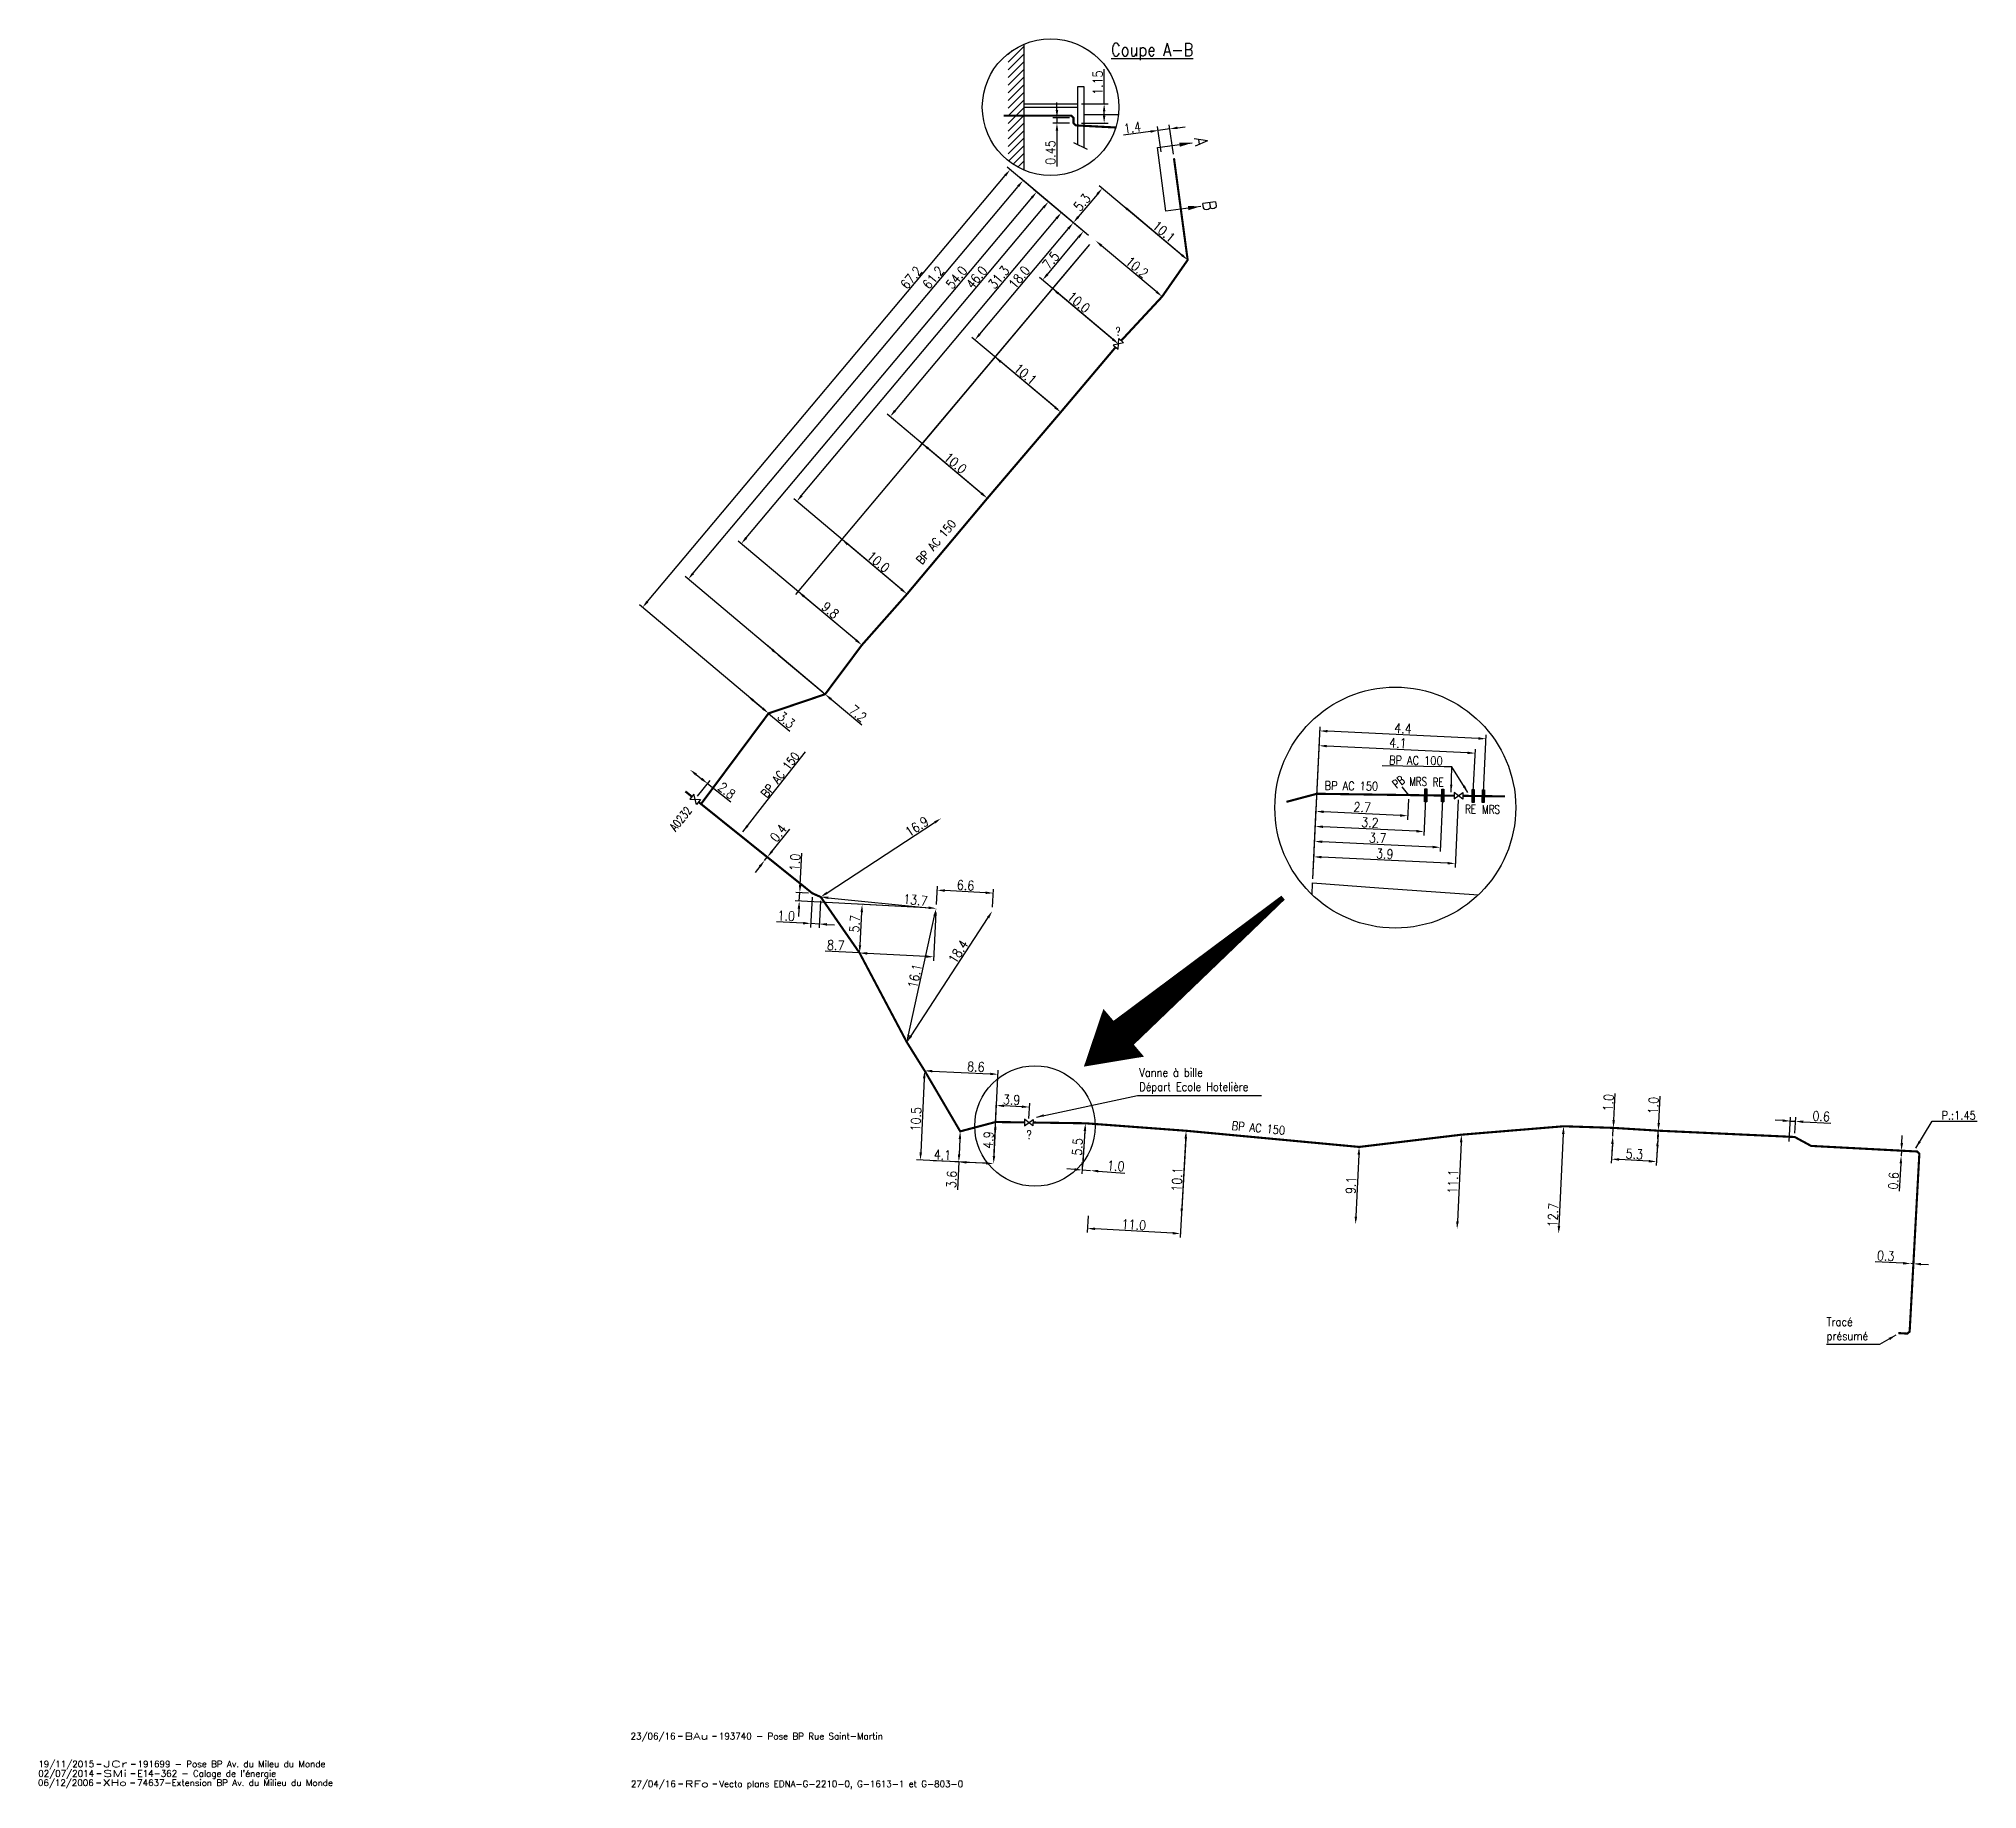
# Model space of a CAD drawing. Header units: millimetres. Extents: x 183997 to 185000, y 126999 to 128004.
# Drawn here: x 184440.9 to 184668.8, y 127010 to 127215.8 of the extents above; entities that cross this region are included whole.
import ezdxf
from ezdxf.enums import TextEntityAlignment as Align

# ---------------------------------------------------------------- set-up
doc = ezdxf.new("R2010")
doc.units = ezdxf.units.MM
doc.header["$PDMODE"] = 34
doc.linetypes.add('L_25_AP', pattern=[2000, 1000, 1000])
doc.layers.get('0').update_dxf_attribs({"linetype": 'CONTINUOUS'})
doc.layers.get('DEFPOINTS').update_dxf_attribs({"linetype": 'CONTINUOUS'})
for name, color, linetype in [('L_150', 1, 'CONTINUOUS'), ('L_300', 7, 'CONTINUOUS'), ('L_900', 7, 'CONTINUOUS')]:
    doc.layers.add(name, color=color, linetype=linetype)
doc.layers.add('L_910', color=7, linetype='CONTINUOUS', plot=False)
doc.styles.add('G_ROMANS', font='ROMANS.SHX', dxfattribs={"width": 0.75})
doc.styles.get("Standard").update_dxf_attribs({"font": 'romans.shx', "width": 0.85})
doc.dimstyles.get("Standard").update_dxf_attribs({"dimtxt": 1.5, "dimasz": 1.2, "dimexe": 0.625, "dimexo": 0.625, "dimgap": 0.25, "dimtad": 1, "dimdec": 1, "dimzin": 0, "dimdsep": 46, "dimtxsty": 'Standard', "dimcen": -0.5, "dimadec": 0, "dimazin": 0, "dimtfac": 1, "dimtdec": 1, "dimtmove": 0, "dimatfit": 3, "dimfxl": 0, "dimtolj": 1, "dimtzin": 0, "dimarcsym": 0})

msp = doc.modelspace()

# ---------------------------------------------------------------- texts
at = {"layer": 'L_150', "linetype": 'Continuous', "width": 0.85}
for rotation, p in [(49.4633, (184544.73, 127153.91)), (354.6707, (184581.11, 127087.53))]:
    msp.add_text('BP AC 150', height=1, rotation=rotation, dxfattribs=at).set_placement(p)
at = {"layer": 'L_150', "linetype": 'Continuous', "insert": (184526.11, 127126.78), "char_height": 1, "attachment_point": 4, "rotation": 51.7609}
msp.add_mtext('BP AC 150', dxfattribs=at)
at = {"layer": 'L_150', "linetype": 'Continuous', "char_height": 1, "attachment_point": 4}
for s, insert in [('P.:1.45', (184664.59, 127089.22)), ('Tracé\\Pprésumé', (184651.09, 127063.96))]:
    msp.add_mtext(s, dxfattribs=dict(at, insert=insert))
at = {"layer": 'L_300', "insert": (184570.28, 127093.25), "char_height": 1, "attachment_point": 4}
msp.add_mtext('Vanne à bille\\PDépart Ecole Hotelière', dxfattribs=at)
at = {"layer": 'L_900', "color": 7, "linetype": 'Continuous', "width": 0.85}
msp.add_text('%%UCoupe A-B', height=1.5, dxfattribs=at).set_placement((184566.96, 127213.73))
for s, p in [('A', (184576.73, 127204.07)), ('B', (184577.74, 127196.61))]:
    msp.add_text(s, height=1.5, rotation=277.7003, dxfattribs=at).set_placement(p)
at = {"layer": 'L_900', "color": 1, "linetype": 'Continuous', "width": 0.85}
msp.add_text('BP AC 150', height=1, rotation=359.1934, dxfattribs=at).set_placement((184592.06, 127127.49))
at = {"layer": 'L_900', "color": 1, "linetype": 'Continuous', "insert": (184605.95, 127130.89), "char_height": 1, "attachment_point": 6, "rotation": 359.1934}
msp.add_mtext('BP AC 100', dxfattribs=at)

# ---------------------------------------------------------------- blocks, each defined once
blk = doc.blocks.new('*D165')
at = {"layer": 'DEFPOINTS', "color": 0, "linetype": 'Continuous', "transparency": 16777216}
for p in [(184565.16, 127192.02), (184565.16, 127192.02), (184572.97, 127185.46)]:
    blk.add_point(p, dxfattribs=at)
at = {"layer": 'L_150', "color": 0, "linetype": 'Continuous', "lineweight": -2, "transparency": 16777216}
blk.add_line((184572.28, 127186.04), (184565.85, 127191.44), dxfattribs=at)
at = {"layer": 'L_150', "color": 0, "linetype": 'Continuous', "transparency": 16777216}
for points in [[(184565.95, 127191.55), (184565.75, 127191.32), (184565.16, 127192.02)], [(184572.38, 127186.15), (184572.18, 127185.92), (184572.97, 127185.46)]]:
    blk.add_solid(points, dxfattribs=at)
at = {"layer": 'L_150', "color": 0, "linetype": 'Continuous', "transparency": 16777216, "insert": (184570.02, 127188.91), "char_height": 1.125, "attachment_point": 5, "rotation": 319.9681}
blk.add_mtext('\\A1;10.2', dxfattribs=at)
blk = doc.blocks.new('*D166')
at = {"layer": 'DEFPOINTS', "color": 0, "linetype": 'Continuous', "transparency": 16777216}
for p in [(184562.53, 127194.14), (184564.65, 127192.35), (184575.97, 127189.76)]:
    blk.add_point(p, dxfattribs=at)
at = {"layer": 'L_150', "color": 0, "linetype": 'Continuous', "lineweight": -2, "transparency": 16777216}
for p, q in [((184565.36, 127197.5), (184563.11, 127194.82)), ((184575.61, 127190.07), (184565.58, 127198.49)), ((184564.3, 127192.65), (184562.17, 127194.44))]:
    blk.add_line(p, q, dxfattribs=at)
at = {"layer": 'L_150', "color": 0, "linetype": 'Continuous', "transparency": 16777216}
for points in [[(184565.24, 127197.6), (184565.47, 127197.41), (184565.94, 127198.19)], [(184562.99, 127194.92), (184563.22, 127194.73), (184562.53, 127194.14)]]:
    blk.add_solid(points, dxfattribs=at)
at = {"layer": 'L_150', "color": 0, "linetype": 'Continuous', "transparency": 16777216, "insert": (184563.56, 127196.53), "char_height": 1.125, "attachment_point": 5, "rotation": 49.9681}
blk.add_mtext('\\A1;5.3', dxfattribs=at)
blk = doc.blocks.new('*D167')
at = {"layer": 'DEFPOINTS', "color": 0, "linetype": 'Continuous', "transparency": 16777216}
for p in [(184568.24, 127196.26), (184568.24, 127196.26), (184575.97, 127189.76)]:
    blk.add_point(p, dxfattribs=at)
at = {"layer": 'L_150', "color": 0, "linetype": 'Continuous', "lineweight": -2, "transparency": 16777216}
blk.add_line((184575.28, 127190.34), (184568.93, 127195.68), dxfattribs=at)
at = {"layer": 'L_150', "color": 0, "linetype": 'Continuous', "transparency": 16777216}
for points in [[(184569.02, 127195.8), (184568.83, 127195.57), (184568.24, 127196.26)], [(184575.38, 127190.46), (184575.19, 127190.23), (184575.97, 127189.76)]]:
    blk.add_solid(points, dxfattribs=at)
at = {"layer": 'L_150', "color": 0, "linetype": 'Continuous', "transparency": 16777216, "insert": (184573.18, 127193.09), "char_height": 1.125, "attachment_point": 5, "rotation": 319.9681}
blk.add_mtext('\\A1;10.1', dxfattribs=at)
blk = doc.blocks.new('*D168')
at = {"layer": 'DEFPOINTS', "color": 0, "linetype": 'Continuous', "transparency": 16777216}
for p in [(184572.49, 127204.98), (184572.9, 127202.01), (184574.36, 127201.72)]:
    blk.add_point(p, dxfattribs=at)
at = {"layer": 'L_150', "color": 0, "linetype": 'Continuous', "lineweight": -2, "transparency": 16777216}
for p, q in [((184571.6, 127204.86), (184568.44, 127204.42)), ((184572.84, 127202.48), (184572.43, 127205.44)), ((184573.88, 127205.17), (184572.49, 127204.98)), ((184574.29, 127202.19), (184573.81, 127205.63)), ((184574.77, 127205.29), (184575.66, 127205.42))]:
    blk.add_line(p, q, dxfattribs=at)
at = {"layer": 'L_150', "color": 0, "linetype": 'Continuous', "transparency": 16777216}
for points in [[(184571.58, 127205), (184571.62, 127204.71), (184572.49, 127204.98)], [(184574.75, 127205.44), (184574.79, 127205.14), (184573.88, 127205.17)]]:
    blk.add_solid(points, dxfattribs=at)
at = {"layer": 'L_150', "color": 0, "linetype": 'Continuous', "transparency": 16777216, "insert": (184569.47, 127205.32), "char_height": 1.125, "attachment_point": 5, "rotation": 7.8714}
blk.add_mtext('\\A1;1.4', dxfattribs=at)
blk = doc.blocks.new('*D169')
at = {"layer": 'DEFPOINTS', "color": 0, "transparency": 16777216}
for p in [(184563.73, 127193.13), (184564.65, 127192.35), (184567.83, 127179.89)]:
    blk.add_point(p, dxfattribs=at)
at = {"layer": 'L_300', "color": 0, "lineweight": -2, "transparency": 16777216}
for p, q in [((184559.48, 127188.07), (184563.15, 127192.44)), ((184564.3, 127192.65), (184563.37, 127193.43)), ((184567.47, 127180.19), (184558.54, 127187.69))]:
    blk.add_line(p, q, dxfattribs=at)
at = {"layer": 'L_300', "color": 0, "transparency": 16777216}
for points in [[(184563.03, 127192.54), (184563.26, 127192.34), (184563.73, 127193.13)], [(184559.37, 127188.17), (184559.6, 127187.98), (184558.9, 127187.39)]]:
    blk.add_solid(points, dxfattribs=at)
at = {"layer": 'L_300', "color": 0, "transparency": 16777216, "insert": (184559.88, 127189.71), "char_height": 1.125, "attachment_point": 5, "rotation": 49.9681}
blk.add_mtext('\\A1;7.5', dxfattribs=at)
blk = doc.blocks.new('*D170')
at = {"layer": 'DEFPOINTS', "color": 0, "transparency": 16777216}
for p in [(184564.73, 127191.95), (184560.07, 127186.4), (184567.83, 127179.89)]:
    blk.add_point(p, dxfattribs=at)
at = {"layer": 'L_300', "color": 0, "lineweight": -2, "transparency": 16777216}
for p, q in [((184564.43, 127191.59), (184559.77, 127186.04)), ((184567.14, 127180.47), (184560.76, 127185.82))]:
    blk.add_line(p, q, dxfattribs=at)
at = {"layer": 'L_300', "color": 0, "transparency": 16777216}
for points in [[(184560.86, 127185.94), (184560.66, 127185.71), (184560.07, 127186.4)], [(184567.23, 127180.58), (184567.04, 127180.35), (184567.83, 127179.89)]]:
    blk.add_solid(points, dxfattribs=at)
at = {"layer": 'L_300', "color": 0, "transparency": 16777216, "insert": (184563.16, 127184.79), "char_height": 1.125, "attachment_point": 5, "rotation": 319.9681}
blk.add_mtext('\\A1;10.0', dxfattribs=at)
blk = doc.blocks.new('*D171')
at = {"layer": 'DEFPOINTS', "color": 0, "linetype": 'Continuous', "transparency": 16777216}
for p in [(184561.12, 127195.32), (184564.65, 127192.35), (184552.18, 127161.95)]:
    blk.add_point(p, dxfattribs=at)
at = {"layer": 'L_150', "color": 0, "linetype": 'Continuous', "lineweight": -2, "transparency": 16777216}
for p, q in [((184541.57, 127172.04), (184560.54, 127194.63)), ((184564.3, 127192.65), (184560.76, 127195.62)), ((184551.82, 127162.25), (184540.63, 127171.65))]:
    blk.add_line(p, q, dxfattribs=at)
at = {"layer": 'L_150', "color": 0, "linetype": 'Continuous', "transparency": 16777216}
for points in [[(184560.43, 127194.73), (184560.66, 127194.53), (184561.12, 127195.32)], [(184541.45, 127172.14), (184541.68, 127171.95), (184540.99, 127171.35)]]:
    blk.add_solid(points, dxfattribs=at)
at = {"layer": 'L_150', "color": 0, "linetype": 'Continuous', "transparency": 16777216, "insert": (184553.76, 127187.72), "char_height": 1.125, "attachment_point": 5, "rotation": 49.9681}
blk.add_mtext('\\A1;31.3', dxfattribs=at)
blk = doc.blocks.new('*D172')
at = {"layer": 'DEFPOINTS', "color": 0, "linetype": 'Continuous', "transparency": 16777216}
for p in [(184564.73, 127191.95), (184544.76, 127168.18), (184552.42, 127161.75)]:
    blk.add_point(p, dxfattribs=at)
at = {"layer": 'L_150', "color": 0, "linetype": 'Continuous', "lineweight": -2, "transparency": 16777216}
for p, q in [((184564.43, 127191.59), (184544.46, 127167.82)), ((184551.73, 127162.33), (184545.45, 127167.6)), ((184552.72, 127162.11), (184552.72, 127162.11))]:
    blk.add_line(p, q, dxfattribs=at)
at = {"layer": 'L_150', "color": 0, "linetype": 'Continuous', "transparency": 16777216}
for points in [[(184545.55, 127167.72), (184545.36, 127167.49), (184544.76, 127168.18)], [(184551.83, 127162.44), (184551.63, 127162.21), (184552.42, 127161.75)]]:
    blk.add_solid(points, dxfattribs=at)
at = {"layer": 'L_150', "color": 0, "linetype": 'Continuous', "transparency": 16777216, "insert": (184548.66, 127165.89), "char_height": 1.125, "attachment_point": 5, "rotation": 319.9681}
blk.add_mtext('\\A1;10.0', dxfattribs=at)
blk = doc.blocks.new('*D173')
at = {"layer": 'DEFPOINTS', "color": 0, "linetype": 'Continuous', "transparency": 16777216}
for p in [(184562.53, 127194.14), (184564.65, 127192.35), (184561.05, 127171.87)]:
    blk.add_point(p, dxfattribs=at)
at = {"layer": 'L_150', "color": 0, "linetype": 'Continuous', "lineweight": -2, "transparency": 16777216}
for p, q in [((184551.53, 127181.04), (184561.95, 127193.45)), ((184564.3, 127192.65), (184562.17, 127194.44)), ((184560.69, 127172.17), (184550.59, 127180.65))]:
    blk.add_line(p, q, dxfattribs=at)
at = {"layer": 'L_150', "color": 0, "linetype": 'Continuous', "transparency": 16777216}
for points in [[(184561.83, 127193.54), (184562.06, 127193.35), (184562.53, 127194.14)], [(184551.41, 127181.14), (184551.64, 127180.95), (184550.95, 127180.35)]]:
    blk.add_solid(points, dxfattribs=at)
at = {"layer": 'L_150', "color": 0, "linetype": 'Continuous', "transparency": 16777216, "insert": (184556.17, 127187.73), "char_height": 1.125, "attachment_point": 5, "rotation": 49.9681}
blk.add_mtext('\\A1;18.0', dxfattribs=at)
blk = doc.blocks.new('*D174')
at = {"layer": 'DEFPOINTS', "color": 0, "linetype": 'Continuous', "transparency": 16777216}
for p in [(184564.73, 127191.95), (184553.32, 127178.36), (184561.05, 127171.87)]:
    blk.add_point(p, dxfattribs=at)
at = {"layer": 'L_150', "color": 0, "linetype": 'Continuous', "lineweight": -2, "transparency": 16777216}
for p, q in [((184564.43, 127191.59), (184553.02, 127178.01)), ((184560.36, 127172.45), (184554.01, 127177.79))]:
    blk.add_line(p, q, dxfattribs=at)
at = {"layer": 'L_150', "color": 0, "linetype": 'Continuous', "transparency": 16777216}
for points in [[(184554.1, 127177.9), (184553.91, 127177.67), (184553.32, 127178.36)], [(184560.46, 127172.56), (184560.27, 127172.33), (184561.05, 127171.87)]]:
    blk.add_solid(points, dxfattribs=at)
at = {"layer": 'L_150', "color": 0, "linetype": 'Continuous', "transparency": 16777216, "insert": (184556.89, 127176.35), "char_height": 1.125, "attachment_point": 5, "rotation": 319.9681}
blk.add_mtext('\\A1;10.1', dxfattribs=at)
blk = doc.blocks.new('*D175')
at = {"layer": 'DEFPOINTS', "color": 0, "linetype": 'Continuous', "transparency": 16777216}
for p in [(184558.22, 127197.76), (184564.65, 127192.35), (184537.67, 127144.5)]:
    blk.add_point(p, dxfattribs=at)
at = {"layer": 'L_150', "color": 0, "linetype": 'Continuous', "lineweight": -2, "transparency": 16777216}
for p, q in [((184524.06, 127157.1), (184557.64, 127197.07)), ((184564.3, 127192.65), (184557.86, 127198.06)), ((184537.31, 127144.8), (184523.13, 127156.71))]:
    blk.add_line(p, q, dxfattribs=at)
at = {"layer": 'L_150', "color": 0, "linetype": 'Continuous', "transparency": 16777216}
for points in [[(184557.52, 127197.16), (184557.75, 127196.97), (184558.22, 127197.76)], [(184523.95, 127157.19), (184524.18, 127157), (184523.48, 127156.41)]]:
    blk.add_solid(points, dxfattribs=at)
at = {"layer": 'L_150', "color": 0, "linetype": 'Continuous', "transparency": 16777216, "insert": (184548.8, 127187.71), "char_height": 1.125, "attachment_point": 5, "rotation": 49.9681}
blk.add_mtext('\\A1;54.0', dxfattribs=at)
blk = doc.blocks.new('*D176')
at = {"layer": 'DEFPOINTS', "color": 0, "linetype": 'Continuous', "transparency": 16777216}
for p in [(184564.73, 127191.95), (184530.16, 127150.8), (184537.67, 127144.5)]:
    blk.add_point(p, dxfattribs=at)
at = {"layer": 'L_150', "color": 0, "linetype": 'Continuous', "lineweight": -2, "transparency": 16777216}
for p, q in [((184564.43, 127191.59), (184529.86, 127150.44)), ((184536.98, 127145.07), (184530.85, 127150.22))]:
    blk.add_line(p, q, dxfattribs=at)
at = {"layer": 'L_150', "color": 0, "linetype": 'Continuous', "transparency": 16777216}
for points in [[(184530.95, 127150.34), (184530.76, 127150.11), (184530.16, 127150.8)], [(184537.07, 127145.19), (184536.88, 127144.96), (184537.67, 127144.5)]]:
    blk.add_solid(points, dxfattribs=at)
at = {"layer": 'L_150', "color": 0, "linetype": 'Continuous', "transparency": 16777216, "insert": (184533.96, 127148.59), "char_height": 1.125, "attachment_point": 5, "rotation": 319.9681}
blk.add_mtext('\\A1;9.8', dxfattribs=at)
blk = doc.blocks.new('*D177')
at = {"layer": 'DEFPOINTS', "color": 0, "linetype": 'Continuous', "transparency": 16777216}
for p in [(184556.62, 127199.1), (184564.65, 127192.35), (184533.35, 127138.72)]:
    blk.add_point(p, dxfattribs=at)
at = {"layer": 'L_150', "color": 0, "linetype": 'Continuous', "lineweight": -2, "transparency": 16777216}
for p, q in [((184564.3, 127192.65), (184556.26, 127199.4)), ((184517.83, 127152.93), (184556.04, 127198.41)), ((184532.99, 127139.02), (184516.89, 127152.54))]:
    blk.add_line(p, q, dxfattribs=at)
at = {"layer": 'L_150', "color": 0, "linetype": 'Continuous', "transparency": 16777216}
for points in [[(184555.92, 127198.51), (184556.15, 127198.32), (184556.62, 127199.1)], [(184517.71, 127153.03), (184517.94, 127152.84), (184517.25, 127152.24)]]:
    blk.add_solid(points, dxfattribs=at)
at = {"layer": 'L_150', "color": 0, "linetype": 'Continuous', "transparency": 16777216, "insert": (184546.06, 127187.7), "char_height": 1.125, "attachment_point": 5, "rotation": 49.9681}
blk.add_mtext('\\A1;61.2', dxfattribs=at)
blk = doc.blocks.new('*D178')
at = {"layer": 'DEFPOINTS', "color": 0, "linetype": 'Continuous', "transparency": 16777216}
for p in [(184527.84, 127143.35), (184527.84, 127143.35), (184533.35, 127138.72)]:
    blk.add_point(p, dxfattribs=at)
at = {"layer": 'L_150', "color": 0, "linetype": 'Continuous', "lineweight": -2, "transparency": 16777216}
for p, q in [((184527.15, 127143.93), (184526.46, 127144.51)), ((184527.84, 127143.35), (184533.35, 127138.72)), ((184534.04, 127138.14), (184537.65, 127135.11))]:
    blk.add_line(p, q, dxfattribs=at)
at = {"layer": 'L_150', "color": 0, "linetype": 'Continuous', "transparency": 16777216}
for points in [[(184527.24, 127144.04), (184527.05, 127143.81), (184527.84, 127143.35)], [(184534.14, 127138.25), (184533.94, 127138.02), (184533.35, 127138.72)]]:
    blk.add_solid(points, dxfattribs=at)
at = {"layer": 'L_150', "color": 0, "linetype": 'Continuous', "transparency": 16777216, "insert": (184537.22, 127136.45), "char_height": 1.125, "attachment_point": 5, "rotation": 319.9681}
blk.add_mtext('\\A1;7.2', dxfattribs=at)
blk = doc.blocks.new('*D179')
at = {"layer": 'DEFPOINTS', "color": 0, "linetype": 'Continuous', "transparency": 16777216}
for p in [(184555.1, 127200.38), (184564.65, 127192.35), (184526.7, 127136.47)]:
    blk.add_point(p, dxfattribs=at)
at = {"layer": 'L_150', "color": 0, "linetype": 'Continuous', "lineweight": -2, "transparency": 16777216}
for p, q in [((184512.46, 127149.61), (184554.52, 127199.69)), ((184564.3, 127192.65), (184554.74, 127200.68)), ((184526.34, 127136.77), (184511.52, 127149.22))]:
    blk.add_line(p, q, dxfattribs=at)
at = {"layer": 'L_150', "color": 0, "linetype": 'Continuous', "transparency": 16777216}
for points in [[(184554.4, 127199.78), (184554.63, 127199.59), (184555.1, 127200.38)], [(184512.34, 127149.71), (184512.57, 127149.51), (184511.88, 127148.92)]]:
    blk.add_solid(points, dxfattribs=at)
at = {"layer": 'L_150', "color": 0, "linetype": 'Continuous', "transparency": 16777216, "insert": (184543.47, 127187.69), "char_height": 1.125, "attachment_point": 5, "rotation": 49.9718}
blk.add_mtext('\\A1;67.2', dxfattribs=at)
blk = doc.blocks.new('*D180')
at = {"layer": 'DEFPOINTS', "color": 0, "linetype": 'Continuous', "transparency": 16777216}
for p in [(184524.17, 127138.59), (184524.17, 127138.59), (184526.7, 127136.47)]:
    blk.add_point(p, dxfattribs=at)
at = {"layer": 'L_150', "color": 0, "linetype": 'Continuous', "lineweight": -2, "transparency": 16777216}
for p, q in [((184524.86, 127138.01), (184526.01, 127137.05)), ((184526.7, 127136.47), (184529.21, 127134.36))]:
    blk.add_line(p, q, dxfattribs=at)
at = {"layer": 'L_150', "color": 0, "linetype": 'Continuous', "transparency": 16777216}
for points in [[(184524.96, 127138.13), (184524.77, 127137.9), (184524.17, 127138.59)], [(184526.11, 127137.16), (184525.92, 127136.93), (184526.7, 127136.47)]]:
    blk.add_solid(points, dxfattribs=at)
at = {"layer": 'L_150', "color": 0, "linetype": 'Continuous', "transparency": 16777216, "insert": (184528.78, 127135.7), "char_height": 1.125, "attachment_point": 5, "rotation": 319.9718}
blk.add_mtext('\\A1;3.3', dxfattribs=at)
blk = doc.blocks.new('*D181')
at = {"layer": 'DEFPOINTS', "color": 0, "linetype": 'Continuous', "transparency": 16777216}
for p in [(184546.98, 127124.13), (184546.98, 127124.13), (184532.83, 127114.89)]:
    blk.add_point(p, dxfattribs=at)
at = {"layer": 'L_150', "color": 0, "linetype": 'Continuous', "lineweight": -2, "transparency": 16777216}
blk.add_line((184533.58, 127115.38), (184546.22, 127123.64), dxfattribs=at)
at = {"layer": 'L_150', "color": 0, "linetype": 'Continuous', "transparency": 16777216}
for points in [[(184546.14, 127123.77), (184546.31, 127123.52), (184546.98, 127124.13)], [(184533.5, 127115.51), (184533.66, 127115.26), (184532.83, 127114.89)]]:
    blk.add_solid(points, dxfattribs=at)
at = {"layer": 'L_150', "color": 0, "linetype": 'Continuous', "transparency": 16777216, "insert": (184544.14, 127123.17), "char_height": 1.125, "attachment_point": 5, "rotation": 33.1431}
blk.add_mtext('\\A1;16.9', dxfattribs=at)
blk = doc.blocks.new('*D182')
at = {"layer": 'DEFPOINTS', "color": 0, "linetype": 'Continuous', "transparency": 16777216}
for p in [(184532.83, 127114.89), (184546.41, 127113.54), (184546.41, 127113.54)]:
    blk.add_point(p, dxfattribs=at)
at = {"layer": 'L_150', "color": 0, "linetype": 'Continuous', "lineweight": -2, "transparency": 16777216}
blk.add_line((184533.72, 127114.8), (184545.51, 127113.63), dxfattribs=at)
at = {"layer": 'L_150', "color": 0, "linetype": 'Continuous', "transparency": 16777216}
for points in [[(184533.74, 127114.95), (184533.71, 127114.65), (184532.83, 127114.89)], [(184545.53, 127113.78), (184545.5, 127113.48), (184546.41, 127113.54)]]:
    blk.add_solid(points, dxfattribs=at)
at = {"layer": 'L_150', "color": 0, "linetype": 'Continuous', "transparency": 16777216, "insert": (184543.97, 127114.53), "char_height": 1.125, "attachment_point": 5, "rotation": 354.2995}
blk.add_mtext('\\A1;13.7', dxfattribs=at)
blk = doc.blocks.new('*D183')
at = {"layer": 'DEFPOINTS', "color": 0, "transparency": 16777216}
for p in [(184517.47, 127129.85), (184517.47, 127129.85), (184518.07, 127126.37)]:
    blk.add_point(p, dxfattribs=at)
at = {"layer": 'L_300', "color": 0, "lineweight": -2, "transparency": 16777216}
for p, q in [((184518.17, 127129.29), (184518.82, 127128.77)), ((184518.36, 127126.74), (184519.82, 127128.58)), ((184519.53, 127128.21), (184522.25, 127126.06))]:
    blk.add_line(p, q, dxfattribs=at)
at = {"layer": 'L_300', "color": 0, "transparency": 16777216}
for points in [[(184518.27, 127129.4), (184518.08, 127129.17), (184517.47, 127129.85)], [(184518.92, 127128.89), (184518.73, 127128.66), (184519.53, 127128.21)]]:
    blk.add_solid(points, dxfattribs=at)
at = {"layer": 'L_300', "color": 0, "transparency": 16777216, "insert": (184521.78, 127127.39), "char_height": 1.125, "attachment_point": 5, "rotation": 321.6139}
blk.add_mtext('\\A1;2.8', dxfattribs=at)
blk = doc.blocks.new('*D184')
at = {"layer": 'DEFPOINTS', "color": 0, "linetype": 'Continuous', "transparency": 16777216}
for p in [(184563.02, 127208.13), (184566.15, 127208.13), (184563.02, 127205.83)]:
    blk.add_point(p, dxfattribs=at)
at = {"layer": 'L_900', "color": 0, "linetype": 'Continuous', "lineweight": -2, "transparency": 16777216}
for p, q in [((184566.15, 127208.13), (184566.15, 127212.18)), ((184563.49, 127208.13), (184566.62, 127208.13)), ((184566.15, 127206.73), (184566.15, 127207.23)), ((184563.49, 127205.83), (184566.62, 127205.83))]:
    blk.add_line(p, q, dxfattribs=at)
at = {"layer": 'L_900', "color": 0, "linetype": 'Continuous', "transparency": 16777216}
for points in [[(184566, 127207.23), (184566.3, 127207.23), (184566.15, 127208.13)], [(184566, 127206.73), (184566.3, 127206.73), (184566.15, 127205.83)]]:
    blk.add_solid(points, dxfattribs=at)
at = {"layer": 'L_900', "color": 0, "linetype": 'Continuous', "transparency": 16777216, "insert": (184565.4, 127210.6), "char_height": 1.125, "attachment_point": 5, "rotation": 90}
blk.add_mtext('\\A1;1.15', dxfattribs=at)
blk = doc.blocks.new('*D185')
at = {"layer": 'DEFPOINTS', "color": 0, "linetype": 'Continuous', "transparency": 16777216}
for p in [(184562.55, 127206.48), (184560.6, 127205.86), (184562.55, 127205.86)]:
    blk.add_point(p, dxfattribs=at)
at = {"layer": 'L_900', "color": 0, "linetype": 'Continuous', "lineweight": -2, "transparency": 16777216}
for p, q in [((184560.6, 127207.38), (184560.6, 127208.28)), ((184562.08, 127206.48), (184560.13, 127206.48)), ((184560.6, 127206.48), (184560.6, 127205.86)), ((184562.08, 127205.86), (184560.13, 127205.86)), ((184560.6, 127204.96), (184560.6, 127200.74))]:
    blk.add_line(p, q, dxfattribs=at)
at = {"layer": 'L_900', "color": 0, "linetype": 'Continuous', "transparency": 16777216}
for points in [[(184560.45, 127207.38), (184560.75, 127207.38), (184560.6, 127206.48)], [(184560.45, 127204.96), (184560.75, 127204.96), (184560.6, 127205.86)]]:
    blk.add_solid(points, dxfattribs=at)
at = {"layer": 'L_900', "color": 0, "linetype": 'Continuous', "transparency": 16777216, "insert": (184559.85, 127202.38), "char_height": 1.125, "attachment_point": 5, "rotation": 90}
blk.add_mtext('\\A1;0.45', dxfattribs=at)
blk = doc.blocks.new('L_300_09')
at = {"color": 0, "linetype": 'Continuous', "flags": 128}
blk.add_lwpolyline([(0.5, -0.38), (-0.5, 0.38), (-0.5, -0.38), (0.5, 0.38), (0.5, -0.38)], dxfattribs=at)
at = {"color": 0, "linetype": 'Continuous', "width": 0.75}
blk.add_attdef('NUM', text='', height=1, dxfattribs=at).set_placement((0, 1.69), align=Align.MIDDLE_CENTER)
at = {"color": 0, "linetype": 'Continuous', "width": 0.75, "flags": 3}
for tag, p in [('DEF_LEG', (0.06, -2.18)), ('DEF_COUP', (0.06, -4.68)), ('DEF_TYPE', (0.06, -7.18))]:
    blk.add_attdef(tag, text='', height=1.2, dxfattribs=at).set_placement(p, align=Align.MIDDLE)
blk = doc.blocks.new('*D189')
at = {"layer": 'DEFPOINTS', "color": 0, "linetype": 'Continuous', "transparency": 16777216}
for p in [(184546.52, 127115.69), (184546.41, 127113.54), (184553, 127113.23)]:
    blk.add_point(p, dxfattribs=at)
at = {"layer": 'L_150', "color": 0, "linetype": 'Continuous', "lineweight": -2, "transparency": 16777216}
for p, q in [((184546.43, 127114.01), (184546.55, 127116.16)), ((184552.22, 127115.39), (184547.42, 127115.64)), ((184553.03, 127113.7), (184553.14, 127115.81))]:
    blk.add_line(p, q, dxfattribs=at)
at = {"layer": 'L_150', "color": 0, "linetype": 'Continuous', "transparency": 16777216}
for points in [[(184547.43, 127115.79), (184547.42, 127115.49), (184546.52, 127115.69)], [(184552.22, 127115.54), (184552.21, 127115.24), (184553.12, 127115.34)]]:
    blk.add_solid(points, dxfattribs=at)
at = {"layer": 'L_150', "color": 0, "linetype": 'Continuous', "transparency": 16777216, "insert": (184549.86, 127116.26), "char_height": 1.125, "attachment_point": 5, "rotation": 356.9315}
blk.add_mtext('\\A1;6.6', dxfattribs=at)
blk = doc.blocks.new('*D190')
at = {"layer": 'DEFPOINTS', "color": 0, "linetype": 'Continuous', "transparency": 16777216}
for p in [(184537.7, 127114), (184546.41, 127113.54), (184537.4, 127108.31)]:
    blk.add_point(p, dxfattribs=at)
at = {"layer": 'L_150', "color": 0, "linetype": 'Continuous', "lineweight": -2, "transparency": 16777216}
for p, q in [((184545.94, 127113.56), (184537.23, 127114.03)), ((184537.45, 127109.21), (184537.65, 127113.11))]:
    blk.add_line(p, q, dxfattribs=at)
at = {"layer": 'L_150', "color": 0, "linetype": 'Continuous', "transparency": 16777216}
for points in [[(184537.5, 127113.11), (184537.8, 127113.1), (184537.7, 127114)], [(184537.3, 127109.22), (184537.59, 127109.2), (184537.4, 127108.31)]]:
    blk.add_solid(points, dxfattribs=at)
at = {"layer": 'L_150', "color": 0, "linetype": 'Continuous', "transparency": 16777216, "insert": (184536.83, 127111.75), "char_height": 1.125, "attachment_point": 5, "rotation": 86.9315}
blk.add_mtext('\\A1;5.7', dxfattribs=at)
blk = doc.blocks.new('*D191')
at = {"layer": 'DEFPOINTS', "color": 0, "linetype": 'Continuous', "transparency": 16777216}
for p in [(184546.41, 127113.54), (184537.4, 127108.31), (184546.1, 127107.85)]:
    blk.add_point(p, dxfattribs=at)
at = {"layer": 'L_150', "color": 0, "linetype": 'Continuous', "lineweight": -2, "transparency": 16777216}
for p, q in [((184546.38, 127113.07), (184546.08, 127107.38)), ((184537.4, 127108.31), (184533.37, 127108.53)), ((184545.21, 127107.89), (184538.3, 127108.26))]:
    blk.add_line(p, q, dxfattribs=at)
at = {"layer": 'L_150', "color": 0, "linetype": 'Continuous', "transparency": 16777216}
for points in [[(184538.3, 127108.41), (184538.29, 127108.11), (184537.4, 127108.31)], [(184545.21, 127108.04), (184545.2, 127107.74), (184546.1, 127107.85)]]:
    blk.add_solid(points, dxfattribs=at)
at = {"layer": 'L_150', "color": 0, "linetype": 'Continuous', "transparency": 16777216, "insert": (184534.6, 127109.21), "char_height": 1.125, "attachment_point": 5, "rotation": 356.9315}
blk.add_mtext('\\A1;8.7', dxfattribs=at)
blk = doc.blocks.new('*D192')
at = {"layer": 'DEFPOINTS', "color": 0, "linetype": 'Continuous', "transparency": 16777216}
for p in [(184546.41, 127113.54), (184546.41, 127113.54), (184542.96, 127097.81)]:
    blk.add_point(p, dxfattribs=at)
at = {"layer": 'L_150', "color": 0, "linetype": 'Continuous', "lineweight": -2, "transparency": 16777216}
blk.add_line((184543.15, 127098.69), (184546.22, 127112.66), dxfattribs=at)
at = {"layer": 'L_150', "color": 0, "linetype": 'Continuous', "transparency": 16777216}
for points in [[(184546.07, 127112.69), (184546.36, 127112.63), (184546.41, 127113.54)], [(184543.01, 127098.72), (184543.3, 127098.66), (184542.96, 127097.81)]]:
    blk.add_solid(points, dxfattribs=at)
at = {"layer": 'L_150', "color": 0, "linetype": 'Continuous', "transparency": 16777216, "insert": (184543.9, 127105.59), "char_height": 1.125, "attachment_point": 5, "rotation": 77.6337}
blk.add_mtext('\\A1;16.1', dxfattribs=at)
blk = doc.blocks.new('*D193')
at = {"layer": 'DEFPOINTS', "color": 0, "linetype": 'Continuous', "transparency": 16777216}
for p in [(184553, 127113.23), (184553, 127113.23), (184542.96, 127097.81)]:
    blk.add_point(p, dxfattribs=at)
at = {"layer": 'L_150', "color": 0, "linetype": 'Continuous', "lineweight": -2, "transparency": 16777216}
blk.add_line((184543.45, 127098.56), (184552.51, 127112.48), dxfattribs=at)
at = {"layer": 'L_150', "color": 0, "linetype": 'Continuous', "transparency": 16777216}
for points in [[(184552.39, 127112.56), (184552.64, 127112.39), (184553, 127113.23)], [(184543.33, 127098.65), (184543.58, 127098.48), (184542.96, 127097.81)]]:
    blk.add_solid(points, dxfattribs=at)
at = {"layer": 'L_150', "color": 0, "linetype": 'Continuous', "transparency": 16777216, "insert": (184549, 127108.46), "char_height": 1.125, "attachment_point": 5, "rotation": 56.9283}
blk.add_mtext('\\A1;18.4', dxfattribs=at)
blk = doc.blocks.new('*D194')
at = {"layer": 'DEFPOINTS', "color": 0, "linetype": 'Continuous', "transparency": 16777216}
for p in [(184531.85, 127115.32), (184532.83, 127114.89), (184532.66, 127111.71)]:
    blk.add_point(p, dxfattribs=at)
at = {"layer": 'L_150', "color": 0, "linetype": 'Continuous', "lineweight": -2, "transparency": 16777216}
for p, q in [((184531.82, 127114.85), (184531.63, 127111.3)), ((184532.8, 127114.42), (184532.63, 127111.25)), ((184530.76, 127111.82), (184527.62, 127111.98)), ((184532.66, 127111.71), (184531.66, 127111.77)), ((184533.56, 127111.67), (184534.45, 127111.62))]:
    blk.add_line(p, q, dxfattribs=at)
at = {"layer": 'L_150', "color": 0, "linetype": 'Continuous', "transparency": 16777216}
for points in [[(184530.77, 127111.97), (184530.75, 127111.67), (184531.66, 127111.77)], [(184533.56, 127111.82), (184533.55, 127111.52), (184532.66, 127111.71)]]:
    blk.add_solid(points, dxfattribs=at)
at = {"layer": 'L_150', "color": 0, "linetype": 'Continuous', "transparency": 16777216, "insert": (184528.78, 127112.67), "char_height": 1.125, "attachment_point": 5, "rotation": 356.9315}
blk.add_mtext('\\A1;1.0', dxfattribs=at)
blk = doc.blocks.new('*D195')
at = {"layer": 'DEFPOINTS', "color": 0, "linetype": 'Continuous', "transparency": 16777216}
for p in [(184531.85, 127115.32), (184530.31, 127114.4), (184546.41, 127113.54)]:
    blk.add_point(p, dxfattribs=at)
at = {"layer": 'L_150', "color": 0, "linetype": 'Continuous', "lineweight": -2, "transparency": 16777216}
for p, q in [((184530.41, 127116.3), (184530.61, 127120.04)), ((184531.38, 127115.34), (184529.9, 127115.42)), ((184530.31, 127114.4), (184530.37, 127115.4)), ((184545.94, 127113.56), (184529.84, 127114.43)), ((184530.26, 127113.5), (184530.22, 127112.6))]:
    blk.add_line(p, q, dxfattribs=at)
at = {"layer": 'L_150', "color": 0, "linetype": 'Continuous', "transparency": 16777216}
for points in [[(184530.26, 127116.31), (184530.56, 127116.29), (184530.37, 127115.4)], [(184530.11, 127113.51), (184530.41, 127113.49), (184530.31, 127114.4)]]:
    blk.add_solid(points, dxfattribs=at)
at = {"layer": 'L_150', "color": 0, "linetype": 'Continuous', "transparency": 16777216, "insert": (184529.81, 127118.96), "char_height": 1.125, "attachment_point": 5, "rotation": 86.9315}
blk.add_mtext('\\A1;1.0', dxfattribs=at)
blk = doc.blocks.new('*D196')
at = {"layer": 'DEFPOINTS', "color": 0, "linetype": 'Continuous', "transparency": 16777216}
for p in [(184549.06, 127083.74), (184553.15, 127083.54), (184553.15, 127083.54)]:
    blk.add_point(p, dxfattribs=at)
at = {"layer": 'L_150', "color": 0, "linetype": 'Continuous', "lineweight": -2, "transparency": 16777216}
for p, q in [((184549.06, 127083.74), (184546.06, 127083.88)), ((184552.26, 127083.59), (184549.96, 127083.7))]:
    blk.add_line(p, q, dxfattribs=at)
at = {"layer": 'L_150', "color": 0, "linetype": 'Continuous', "transparency": 16777216}
for points in [[(184549.97, 127083.85), (184549.95, 127083.55), (184549.06, 127083.74)], [(184552.26, 127083.74), (184552.25, 127083.44), (184553.15, 127083.54)]]:
    blk.add_solid(points, dxfattribs=at)
at = {"layer": 'L_150', "color": 0, "linetype": 'Continuous', "transparency": 16777216, "insert": (184547.15, 127084.58), "char_height": 1.125, "attachment_point": 5, "rotation": 357.2645}
blk.add_mtext('\\A1;4.1', dxfattribs=at)
blk = doc.blocks.new('*D197')
at = {"layer": 'DEFPOINTS', "color": 0, "linetype": 'Continuous', "transparency": 16777216}
for p in [(184553.39, 127088.44), (184553.15, 127083.54), (184553.15, 127083.54)]:
    blk.add_point(p, dxfattribs=at)
at = {"layer": 'L_150', "color": 0, "linetype": 'Continuous', "lineweight": -2, "transparency": 16777216}
blk.add_line((184553.35, 127087.54), (184553.2, 127084.44), dxfattribs=at)
at = {"layer": 'L_150', "color": 0, "linetype": 'Continuous', "transparency": 16777216}
for points in [[(184553.2, 127087.55), (184553.5, 127087.53), (184553.39, 127088.44)], [(184553.05, 127084.45), (184553.35, 127084.44), (184553.15, 127083.54)]]:
    blk.add_solid(points, dxfattribs=at)
at = {"layer": 'L_150', "color": 0, "linetype": 'Continuous', "transparency": 16777216, "insert": (184552.54, 127086.32), "char_height": 1.125, "attachment_point": 5, "rotation": 87.2645}
blk.add_mtext('\\A1;4.9', dxfattribs=at)
blk = doc.blocks.new('*D198')
at = {"layer": 'DEFPOINTS', "color": 0, "linetype": 'Continuous', "transparency": 16777216}
for p in [(184549.23, 127087.34), (184549.06, 127083.74), (184553.16, 127083.54)]:
    blk.add_point(p, dxfattribs=at)
at = {"layer": 'L_150', "color": 0, "linetype": 'Continuous', "lineweight": -2, "transparency": 16777216}
for p, q in [((184549.19, 127086.44), (184549.1, 127084.64)), ((184552.69, 127083.57), (184548.59, 127083.76)), ((184549.06, 127083.74), (184548.9, 127080.46))]:
    blk.add_line(p, q, dxfattribs=at)
at = {"layer": 'L_150', "color": 0, "linetype": 'Continuous', "transparency": 16777216}
for points in [[(184549.04, 127086.44), (184549.34, 127086.43), (184549.23, 127087.34)], [(184548.95, 127084.65), (184549.25, 127084.63), (184549.06, 127083.74)]]:
    blk.add_solid(points, dxfattribs=at)
at = {"layer": 'L_150', "color": 0, "linetype": 'Continuous', "transparency": 16777216, "insert": (184548.21, 127081.69), "char_height": 1.125, "attachment_point": 5, "rotation": 87.2645}
blk.add_mtext('\\A1;3.6', dxfattribs=at)
blk = doc.blocks.new('*D199')
at = {"layer": 'DEFPOINTS', "color": 0, "transparency": 16777216}
for p in [(184553.48, 127090.38), (184557.29, 127088.38), (184553.16, 127083.54)]:
    blk.add_point(p, dxfattribs=at)
at = {"layer": 'L_300', "color": 0, "lineweight": -2, "transparency": 16777216}
for p, q in [((184553.18, 127084.01), (184553.5, 127090.85)), ((184556.48, 127090.24), (184554.38, 127090.34)), ((184557.31, 127088.85), (184557.4, 127090.66))]:
    blk.add_line(p, q, dxfattribs=at)
at = {"layer": 'L_300', "color": 0, "transparency": 16777216}
for points in [[(184554.39, 127090.49), (184554.37, 127090.19), (184553.48, 127090.38)], [(184556.49, 127090.39), (184556.47, 127090.09), (184557.38, 127090.19)]]:
    blk.add_solid(points, dxfattribs=at)
at = {"layer": 'L_300', "color": 0, "transparency": 16777216, "insert": (184555.27, 127091.05), "char_height": 1.125, "attachment_point": 5, "rotation": 357.2645}
blk.add_mtext('\\A1;3.9', dxfattribs=at)
blk = doc.blocks.new('*D200')
at = {"layer": 'DEFPOINTS', "color": 0, "linetype": 'Continuous', "transparency": 16777216}
for p in [(184563.96, 127088.29), (184563.56, 127082.8), (184563.56, 127082.8)]:
    blk.add_point(p, dxfattribs=at)
at = {"layer": 'L_150', "color": 0, "linetype": 'Continuous', "lineweight": -2, "transparency": 16777216}
for p, q in [((184564.42, 127088.25), (184564.42, 127088.25)), ((184563.89, 127087.39), (184563.63, 127083.7)), ((184564.03, 127082.77), (184564.03, 127082.77))]:
    blk.add_line(p, q, dxfattribs=at)
at = {"layer": 'L_150', "color": 0, "linetype": 'Continuous', "transparency": 16777216}
for points in [[(184563.74, 127087.4), (184564.04, 127087.38), (184563.96, 127088.29)], [(184563.48, 127083.71), (184563.78, 127083.69), (184563.56, 127082.8)]]:
    blk.add_solid(points, dxfattribs=at)
at = {"layer": 'L_150', "color": 0, "linetype": 'Continuous', "transparency": 16777216, "insert": (184563.01, 127085.53), "char_height": 1.125, "attachment_point": 5, "rotation": 85.908}
blk.add_mtext('\\A1;5.5', dxfattribs=at)
blk = doc.blocks.new('*D201')
at = {"layer": 'DEFPOINTS', "color": 0, "linetype": 'Continuous', "transparency": 16777216}
for p in [(184575.79, 127087.41), (184564.29, 127077.88), (184564.18, 127075.93)]:
    blk.add_point(p, dxfattribs=at)
at = {"layer": 'L_150', "color": 0, "linetype": 'Continuous', "lineweight": -2, "transparency": 16777216}
for p, q in [((184575.76, 127086.94), (184575.09, 127074.85)), ((184564.26, 127077.41), (184564.15, 127075.46)), ((184574.22, 127075.37), (184565.08, 127075.88))]:
    blk.add_line(p, q, dxfattribs=at)
at = {"layer": 'L_150', "color": 0, "linetype": 'Continuous', "transparency": 16777216}
for points in [[(184565.09, 127076.03), (184565.07, 127075.73), (184564.18, 127075.93)], [(184574.22, 127075.52), (184574.21, 127075.22), (184575.11, 127075.32)]]:
    blk.add_solid(points, dxfattribs=at)
at = {"layer": 'L_150', "color": 0, "linetype": 'Continuous', "transparency": 16777216, "insert": (184569.65, 127076.37), "char_height": 1.125, "attachment_point": 5, "rotation": 356.7999}
blk.add_mtext('\\A1;11.0', dxfattribs=at)
blk = doc.blocks.new('*D202')
at = {"layer": 'DEFPOINTS', "color": 0, "linetype": 'Continuous', "transparency": 16777216}
for p in [(184575.79, 127087.41), (184575.23, 127077.37), (184575.23, 127077.37)]:
    blk.add_point(p, dxfattribs=at)
at = {"layer": 'L_150', "color": 0, "linetype": 'Continuous', "lineweight": -2, "transparency": 16777216}
blk.add_line((184575.74, 127086.51), (184575.28, 127078.27), dxfattribs=at)
at = {"layer": 'L_150', "color": 0, "linetype": 'Continuous', "transparency": 16777216}
for points in [[(184575.59, 127086.52), (184575.89, 127086.5), (184575.79, 127087.41)], [(184575.13, 127078.28), (184575.43, 127078.26), (184575.23, 127077.37)]]:
    blk.add_solid(points, dxfattribs=at)
at = {"layer": 'L_150', "color": 0, "linetype": 'Continuous', "transparency": 16777216, "insert": (184574.72, 127081.69), "char_height": 1.125, "attachment_point": 5, "rotation": 86.7999}
blk.add_mtext('\\A1;10.1', dxfattribs=at)
blk = doc.blocks.new('*D203')
at = {"layer": 'DEFPOINTS', "color": 0, "linetype": 'Continuous', "transparency": 16777216}
for p in [(184596.13, 127085.51), (184595.71, 127076.42), (184595.71, 127076.42)]:
    blk.add_point(p, dxfattribs=at)
at = {"layer": 'L_150', "color": 0, "linetype": 'Continuous', "lineweight": -2, "transparency": 16777216}
blk.add_line((184596.09, 127084.61), (184595.75, 127077.32), dxfattribs=at)
at = {"layer": 'L_150', "color": 0, "linetype": 'Continuous', "transparency": 16777216}
for points in [[(184595.94, 127084.62), (184596.24, 127084.6), (184596.13, 127085.51)], [(184595.6, 127077.32), (184595.9, 127077.31), (184595.71, 127076.42)]]:
    blk.add_solid(points, dxfattribs=at)
at = {"layer": 'L_150', "color": 0, "linetype": 'Continuous', "transparency": 16777216, "insert": (184595.17, 127081), "char_height": 1.125, "attachment_point": 5, "rotation": 87.335}
blk.add_mtext('\\A1;9.1', dxfattribs=at)
blk = doc.blocks.new('*D204')
at = {"layer": 'DEFPOINTS', "color": 0, "linetype": 'Continuous', "transparency": 16777216}
for p in [(184608.16, 127086.95), (184607.64, 127075.86), (184607.64, 127075.86)]:
    blk.add_point(p, dxfattribs=at)
at = {"layer": 'L_150', "color": 0, "linetype": 'Continuous', "lineweight": -2, "transparency": 16777216}
blk.add_line((184608.12, 127086.05), (184607.69, 127076.76), dxfattribs=at)
at = {"layer": 'L_150', "color": 0, "linetype": 'Continuous', "transparency": 16777216}
for points in [[(184607.97, 127086.06), (184608.27, 127086.05), (184608.16, 127086.95)], [(184607.54, 127076.77), (184607.84, 127076.76), (184607.64, 127075.86)]]:
    blk.add_solid(points, dxfattribs=at)
at = {"layer": 'L_150', "color": 0, "linetype": 'Continuous', "transparency": 16777216, "insert": (184607.15, 127081.44), "char_height": 1.125, "attachment_point": 5, "rotation": 87.335}
blk.add_mtext('\\A1;11.1', dxfattribs=at)
blk = doc.blocks.new('*D205')
at = {"layer": 'DEFPOINTS', "color": 0, "linetype": 'Continuous', "transparency": 16777216}
for p in [(184620.17, 127087.94), (184619.58, 127075.31), (184619.58, 127075.31)]:
    blk.add_point(p, dxfattribs=at)
at = {"layer": 'L_150', "color": 0, "linetype": 'Continuous', "lineweight": -2, "transparency": 16777216}
blk.add_line((184620.13, 127087.04), (184619.62, 127076.21), dxfattribs=at)
at = {"layer": 'L_150', "color": 0, "linetype": 'Continuous', "transparency": 16777216}
for points in [[(184619.98, 127087.05), (184620.28, 127087.04), (184620.17, 127087.94)], [(184619.47, 127076.21), (184619.77, 127076.2), (184619.58, 127075.31)]]:
    blk.add_solid(points, dxfattribs=at)
at = {"layer": 'L_150', "color": 0, "linetype": 'Continuous', "transparency": 16777216, "insert": (184618.93, 127077.5), "char_height": 1.125, "attachment_point": 5, "rotation": 87.335}
blk.add_mtext('\\A1;12.7', dxfattribs=at)
blk = doc.blocks.new('*D206')
at = {"layer": 'DEFPOINTS', "color": 0, "linetype": 'Continuous', "transparency": 16777216}
for p in [(184631.3, 127087.42), (184625.92, 127086.27), (184625.8, 127084.08)]:
    blk.add_point(p, dxfattribs=at)
at = {"layer": 'L_150', "color": 0, "linetype": 'Continuous', "lineweight": -2, "transparency": 16777216}
for p, q in [((184625.9, 127085.8), (184625.77, 127083.61)), ((184631.27, 127086.96), (184631.06, 127083.31)), ((184630.19, 127083.83), (184626.7, 127084.03))]:
    blk.add_line(p, q, dxfattribs=at)
at = {"layer": 'L_150', "color": 0, "linetype": 'Continuous', "transparency": 16777216}
for points in [[(184626.71, 127084.18), (184626.69, 127083.88), (184625.8, 127084.08)], [(184630.2, 127083.98), (184630.18, 127083.68), (184631.09, 127083.78)]]:
    blk.add_solid(points, dxfattribs=at)
at = {"layer": 'L_150', "color": 0, "linetype": 'Continuous', "transparency": 16777216, "insert": (184628.49, 127084.68), "char_height": 1.125, "attachment_point": 5, "rotation": 356.7263}
blk.add_mtext('\\A1;5.3', dxfattribs=at)
blk = doc.blocks.new('*D207')
at = {"layer": 'DEFPOINTS', "color": 0, "linetype": 'Continuous', "transparency": 16777216}
for p in [(184626.01, 127087.75), (184625.95, 127086.76), (184625.95, 127086.76)]:
    blk.add_point(p, dxfattribs=at)
at = {"layer": 'L_150', "color": 0, "linetype": 'Continuous', "lineweight": -2, "transparency": 16777216}
for p, q in [((184626.06, 127088.65), (184626.24, 127091.79)), ((184625.95, 127086.76), (184626.01, 127087.75)), ((184625.9, 127085.86), (184625.85, 127084.96))]:
    blk.add_line(p, q, dxfattribs=at)
at = {"layer": 'L_150', "color": 0, "linetype": 'Continuous', "transparency": 16777216}
for points in [[(184625.91, 127088.66), (184626.21, 127088.64), (184626.01, 127087.75)], [(184625.75, 127085.87), (184626.05, 127085.85), (184625.95, 127086.76)]]:
    blk.add_solid(points, dxfattribs=at)
at = {"layer": 'L_150', "color": 0, "linetype": 'Continuous', "transparency": 16777216, "insert": (184625.43, 127090.71), "char_height": 1.125, "attachment_point": 5, "rotation": 86.7263}
blk.add_mtext('\\A1;1.0', dxfattribs=at)
blk = doc.blocks.new('*D208')
at = {"layer": 'DEFPOINTS', "color": 0, "linetype": 'Continuous', "transparency": 16777216}
for p in [(184631.3, 127087.42), (184631.24, 127086.48), (184631.24, 127086.48)]:
    blk.add_point(p, dxfattribs=at)
at = {"layer": 'L_150', "color": 0, "linetype": 'Continuous', "lineweight": -2, "transparency": 16777216}
for p, q in [((184631.35, 127088.32), (184631.53, 127091.46)), ((184631.24, 127086.48), (184631.3, 127087.42)), ((184631.19, 127085.58), (184631.14, 127084.68))]:
    blk.add_line(p, q, dxfattribs=at)
at = {"layer": 'L_150', "color": 0, "linetype": 'Continuous', "transparency": 16777216}
for points in [[(184631.2, 127088.33), (184631.5, 127088.31), (184631.3, 127087.42)], [(184631.04, 127085.59), (184631.34, 127085.57), (184631.24, 127086.48)]]:
    blk.add_solid(points, dxfattribs=at)
at = {"layer": 'L_150', "color": 0, "linetype": 'Continuous', "transparency": 16777216, "insert": (184630.72, 127090.38), "char_height": 1.125, "attachment_point": 5, "rotation": 86.7263}
blk.add_mtext('\\A1;1.0', dxfattribs=at)
blk = doc.blocks.new('*D209')
at = {"layer": 'DEFPOINTS', "color": 0, "linetype": 'Continuous', "transparency": 16777216}
for p in [(184659.85, 127084.47), (184659.85, 127084.47), (184659.88, 127085.07)]:
    blk.add_point(p, dxfattribs=at)
at = {"layer": 'L_150', "color": 0, "linetype": 'Continuous', "lineweight": -2, "transparency": 16777216}
for p, q in [((184659.93, 127085.97), (184659.98, 127086.87)), ((184659.81, 127083.57), (184659.63, 127080.3)), ((184659.88, 127085.07), (184659.85, 127084.47))]:
    blk.add_line(p, q, dxfattribs=at)
at = {"layer": 'L_150', "color": 0, "linetype": 'Continuous', "transparency": 16777216}
for points in [[(184659.78, 127085.98), (184660.08, 127085.96), (184659.88, 127085.07)], [(184659.66, 127083.58), (184659.96, 127083.57), (184659.85, 127084.47)]]:
    blk.add_solid(points, dxfattribs=at)
at = {"layer": 'L_150', "color": 0, "linetype": 'Continuous', "transparency": 16777216, "insert": (184658.95, 127081.53), "char_height": 1.125, "attachment_point": 5, "rotation": 86.9733}
blk.add_mtext('\\A1;0.6', dxfattribs=at)
blk = doc.blocks.new('*D210')
at = {"layer": 'DEFPOINTS', "color": 0, "linetype": 'Continuous', "transparency": 16777216}
for p in [(184660.99, 127071.79), (184660.99, 127071.79), (184661.29, 127071.78)]:
    blk.add_point(p, dxfattribs=at)
at = {"layer": 'L_150', "color": 0, "linetype": 'Continuous', "lineweight": -2, "transparency": 16777216}
for p, q in [((184660.09, 127071.84), (184656.81, 127072.02)), ((184661.29, 127071.78), (184660.99, 127071.79)), ((184662.18, 127071.73), (184663.08, 127071.68))]:
    blk.add_line(p, q, dxfattribs=at)
at = {"layer": 'L_150', "color": 0, "linetype": 'Continuous', "transparency": 16777216}
for points in [[(184660.1, 127071.99), (184660.08, 127071.69), (184660.99, 127071.79)], [(184662.19, 127071.88), (184662.18, 127071.58), (184661.29, 127071.78)]]:
    blk.add_solid(points, dxfattribs=at)
at = {"layer": 'L_150', "color": 0, "linetype": 'Continuous', "transparency": 16777216, "insert": (184658.04, 127072.71), "char_height": 1.125, "attachment_point": 5, "rotation": 356.8926}
blk.add_mtext('\\A1;0.3', dxfattribs=at)
blk = doc.blocks.new('*D211')
at = {"layer": 'DEFPOINTS', "color": 0, "linetype": 'Continuous', "transparency": 16777216}
for p in [(184545.05, 127094.46), (184544.54, 127083.96), (184553.16, 127083.54)]:
    blk.add_point(p, dxfattribs=at)
at = {"layer": 'L_150', "color": 0, "linetype": 'Continuous', "lineweight": -2, "transparency": 16777216}
for p, q in [((184545, 127093.56), (184544.59, 127084.85)), ((184552.69, 127083.57), (184544.08, 127083.98))]:
    blk.add_line(p, q, dxfattribs=at)
at = {"layer": 'L_150', "color": 0, "linetype": 'Continuous', "transparency": 16777216}
for points in [[(184544.85, 127093.57), (184545.15, 127093.56), (184545.05, 127094.46)], [(184544.44, 127084.86), (184544.74, 127084.85), (184544.54, 127083.96)]]:
    blk.add_solid(points, dxfattribs=at)
at = {"layer": 'L_150', "color": 0, "linetype": 'Continuous', "transparency": 16777216, "insert": (184544.02, 127088.77), "char_height": 1.125, "attachment_point": 5, "rotation": 87.2645}
blk.add_mtext('\\A1;10.5', dxfattribs=at)
blk = doc.blocks.new('*D212')
at = {"layer": 'DEFPOINTS', "color": 0, "linetype": 'Continuous', "transparency": 16777216}
for p in [(184545.05, 127094.46), (184553.66, 127094.05), (184553.16, 127083.54)]:
    blk.add_point(p, dxfattribs=at)
at = {"layer": 'L_150', "color": 0, "linetype": 'Continuous', "lineweight": -2, "transparency": 16777216}
for p, q in [((184545.95, 127094.42), (184552.76, 127094.09)), ((184553.18, 127084.01), (184553.68, 127094.52))]:
    blk.add_line(p, q, dxfattribs=at)
at = {"layer": 'L_150', "color": 0, "linetype": 'Continuous', "transparency": 16777216}
for points in [[(184545.95, 127094.57), (184545.94, 127094.27), (184545.05, 127094.46)], [(184552.77, 127094.24), (184552.75, 127093.95), (184553.66, 127094.05)]]:
    blk.add_solid(points, dxfattribs=at)
at = {"layer": 'L_150', "color": 0, "linetype": 'Continuous', "transparency": 16777216, "insert": (184551.07, 127094.93), "char_height": 1.125, "attachment_point": 5, "rotation": 357.2645}
blk.add_mtext('\\A1;8.6', dxfattribs=at)
blk = doc.blocks.new('*D213')
at = {"layer": 'DEFPOINTS', "color": 0, "linetype": 'Continuous', "transparency": 16777216}
for p in [(184647.43, 127088.52), (184646.68, 127085.66), (184647.33, 127086.68)]:
    blk.add_point(p, dxfattribs=at)
at = {"layer": 'L_150', "color": 0, "linetype": 'Continuous', "lineweight": -2, "transparency": 16777216}
for p, q in [((184645.93, 127088.6), (184645.03, 127088.65)), ((184646.7, 127086.13), (184646.85, 127089.02)), ((184646.83, 127088.55), (184647.43, 127088.52)), ((184647.36, 127087.14), (184647.45, 127088.99)), ((184648.33, 127088.47), (184651.6, 127088.3))]:
    blk.add_line(p, q, dxfattribs=at)
at = {"layer": 'L_150', "color": 0, "linetype": 'Continuous', "transparency": 16777216}
for points in [[(184645.94, 127088.75), (184645.92, 127088.45), (184646.83, 127088.55)], [(184648.34, 127088.62), (184648.32, 127088.32), (184647.43, 127088.52)]]:
    blk.add_solid(points, dxfattribs=at)
at = {"layer": 'L_150', "color": 0, "linetype": 'Continuous', "transparency": 16777216, "insert": (184650.45, 127089.11), "char_height": 1.125, "attachment_point": 5, "rotation": 356.9733}
blk.add_mtext('\\A1;0.6', dxfattribs=at)
blk = doc.blocks.new('*D214')
at = {"layer": 'DEFPOINTS', "color": 0, "linetype": 'Continuous', "transparency": 16777216}
for p in [(184607.81, 127126.78), (184590.8, 127119.61), (184590.66, 127116.54)]:
    blk.add_point(p, dxfattribs=at)
at = {"layer": 'L_900', "color": 0, "linetype": 'Continuous', "lineweight": -2, "transparency": 16777216}
for p, q in [((184607.78, 127126.31), (184607.4, 127118.35)), ((184590.68, 127117.01), (184590.83, 127120.08)), ((184606.53, 127118.86), (184591.7, 127119.57))]:
    blk.add_line(p, q, dxfattribs=at)
at = {"layer": 'L_900', "color": 0, "linetype": 'Continuous', "transparency": 16777216}
for points in [[(184591.71, 127119.72), (184591.7, 127119.42), (184590.8, 127119.61)], [(184606.53, 127119.01), (184606.52, 127118.71), (184607.43, 127118.82)]]:
    blk.add_solid(points, dxfattribs=at)
at = {"layer": 'L_900', "color": 0, "linetype": 'Continuous', "transparency": 16777216, "insert": (184599.15, 127119.96), "char_height": 1.125, "attachment_point": 5, "rotation": 357.2645}
blk.add_mtext('\\A1;3.9', dxfattribs=at)
blk = doc.blocks.new('*D215')
at = {"layer": 'DEFPOINTS', "color": 0, "linetype": 'Continuous', "transparency": 16777216}
for p in [(184601.96, 127126.86), (184591.06, 127124.95), (184590.66, 127116.54)]:
    blk.add_point(p, dxfattribs=at)
at = {"layer": 'L_900', "color": 0, "linetype": 'Continuous', "lineweight": -2, "transparency": 16777216}
for p, q in [((184601.94, 127126.4), (184601.82, 127123.96)), ((184590.68, 127117.01), (184591.08, 127125.42)), ((184600.95, 127124.47), (184591.96, 127124.9))]:
    blk.add_line(p, q, dxfattribs=at)
at = {"layer": 'L_900', "color": 0, "linetype": 'Continuous', "transparency": 16777216}
for points in [[(184591.96, 127125.05), (184591.95, 127124.75), (184591.06, 127124.95)], [(184600.95, 127124.62), (184600.94, 127124.32), (184601.85, 127124.43)]]:
    blk.add_solid(points, dxfattribs=at)
at = {"layer": 'L_900', "color": 0, "linetype": 'Continuous', "transparency": 16777216, "insert": (184596.49, 127125.44), "char_height": 1.125, "attachment_point": 5, "rotation": 357.2645}
blk.add_mtext('\\A1;2.7', dxfattribs=at)
blk = doc.blocks.new('*D216')
at = {"layer": 'DEFPOINTS', "color": 0, "linetype": 'Continuous', "transparency": 16777216}
for p in [(184603.96, 127126.84), (184590.97, 127123.18), (184590.66, 127116.54)]:
    blk.add_point(p, dxfattribs=at)
at = {"layer": 'L_900', "color": 0, "linetype": 'Continuous', "lineweight": -2, "transparency": 16777216}
for p, q in [((184603.94, 127126.37), (184603.74, 127122.1)), ((184590.68, 127117.01), (184591, 127123.65)), ((184602.86, 127122.62), (184591.87, 127123.14))]:
    blk.add_line(p, q, dxfattribs=at)
at = {"layer": 'L_900', "color": 0, "linetype": 'Continuous', "transparency": 16777216}
for points in [[(184591.88, 127123.29), (184591.87, 127122.99), (184590.97, 127123.18)], [(184602.87, 127122.77), (184602.85, 127122.47), (184603.76, 127122.57)]]:
    blk.add_solid(points, dxfattribs=at)
at = {"layer": 'L_900', "color": 0, "linetype": 'Continuous', "transparency": 16777216, "insert": (184597.4, 127123.63), "char_height": 1.125, "attachment_point": 5, "rotation": 357.2645}
blk.add_mtext('\\A1;3.2', dxfattribs=at)
blk = doc.blocks.new('*D217')
at = {"layer": 'DEFPOINTS', "color": 0, "linetype": 'Continuous', "transparency": 16777216}
for p in [(184605.96, 127126.81), (184590.89, 127121.42), (184590.66, 127116.54)]:
    blk.add_point(p, dxfattribs=at)
at = {"layer": 'L_900', "color": 0, "linetype": 'Continuous', "lineweight": -2, "transparency": 16777216}
for p, q in [((184605.94, 127126.34), (184605.65, 127120.25)), ((184590.68, 127117.01), (184590.91, 127121.89)), ((184604.77, 127120.76), (184591.79, 127121.38))]:
    blk.add_line(p, q, dxfattribs=at)
at = {"layer": 'L_900', "color": 0, "linetype": 'Continuous', "transparency": 16777216}
for points in [[(184591.8, 127121.53), (184591.78, 127121.23), (184590.89, 127121.42)], [(184604.78, 127120.91), (184604.77, 127120.61), (184605.67, 127120.72)]]:
    blk.add_solid(points, dxfattribs=at)
at = {"layer": 'L_900', "color": 0, "linetype": 'Continuous', "transparency": 16777216, "insert": (184598.32, 127121.82), "char_height": 1.125, "attachment_point": 5, "rotation": 357.2645}
blk.add_mtext('\\A1;3.7', dxfattribs=at)
blk = doc.blocks.new('*D218')
at = {"layer": 'DEFPOINTS', "color": 0, "linetype": 'Continuous', "transparency": 16777216}
for p in [(184591.43, 127132.67), (184609.53, 127126.76), (184590.66, 127116.54)]:
    blk.add_point(p, dxfattribs=at)
at = {"layer": 'L_900', "color": 0, "linetype": 'Continuous', "lineweight": -2, "transparency": 16777216}
for p, q in [((184590.68, 127117.01), (184591.45, 127133.14)), ((184608.87, 127131.83), (184592.33, 127132.62)), ((184609.55, 127127.23), (184609.79, 127132.26))]:
    blk.add_line(p, q, dxfattribs=at)
at = {"layer": 'L_900', "color": 0, "linetype": 'Continuous', "transparency": 16777216}
for points in [[(184592.33, 127132.77), (184592.32, 127132.47), (184591.43, 127132.67)], [(184608.88, 127131.98), (184608.86, 127131.68), (184609.77, 127131.79)]]:
    blk.add_solid(points, dxfattribs=at)
at = {"layer": 'L_900', "color": 0, "linetype": 'Continuous', "transparency": 16777216, "insert": (184600.69, 127132.98), "char_height": 1.125, "attachment_point": 5, "rotation": 357.2645}
blk.add_mtext('\\A1;4.1', dxfattribs=at)
blk = doc.blocks.new('*D219')
at = {"layer": 'DEFPOINTS', "color": 0, "linetype": 'Continuous', "transparency": 16777216}
for p in [(184591.51, 127134.41), (184610.73, 127126.74), (184590.66, 127116.54)]:
    blk.add_point(p, dxfattribs=at)
at = {"layer": 'L_900', "color": 0, "linetype": 'Continuous', "lineweight": -2, "transparency": 16777216}
for p, q in [((184590.68, 127117.01), (184591.53, 127134.88)), ((184610.15, 127133.52), (184592.41, 127134.37)), ((184610.75, 127127.21), (184611.07, 127133.95))]:
    blk.add_line(p, q, dxfattribs=at)
at = {"layer": 'L_900', "color": 0, "linetype": 'Continuous', "transparency": 16777216}
for points in [[(184592.42, 127134.52), (184592.4, 127134.22), (184591.51, 127134.41)], [(184610.16, 127133.67), (184610.14, 127133.37), (184611.05, 127133.48)]]:
    blk.add_solid(points, dxfattribs=at)
at = {"layer": 'L_900', "color": 0, "linetype": 'Continuous', "transparency": 16777216, "insert": (184601.29, 127134.7), "char_height": 1.125, "attachment_point": 5, "rotation": 357.2645}
blk.add_mtext('\\A1;4.4', dxfattribs=at)
blk = doc.blocks.new('L_340_13')
at = {"color": 0, "linetype": 'Continuous', "flags": 128}
blk.add_lwpolyline([(0, 0), (0, 1.25)], dxfattribs=at)
at = {"color": 0, "linetype": 'Continuous', "style": 'G_ROMANS', "width": 0.75}
blk.add_text('PB', height=1, dxfattribs=at).set_placement((0, 1.95), align=Align.MIDDLE)
at = {"color": 0, "linetype": 'Continuous', "width": 0.75, "flags": 3}
for tag, p in [('DEF_LEG', (0, -10)), ('DEF_COUP', (0, -12.5)), ('DEF_TYPE', (0, -15))]:
    blk.add_attdef(tag, text='', height=1.2, dxfattribs=at).set_placement(p, align=Align.MIDDLE)
blk = doc.blocks.new('L_340_20')
at = {"linetype": 'Continuous'}
blk.add_hatch(color=0, dxfattribs=at).paths.add_polyline_path([(0.12, 0.75), (-0.12, 0.75), (-0.12, -0.75), (0.12, -0.75)])
at = {"color": 0, "linetype": 'Continuous'}
blk.add_lwpolyline([(-0.12, 0.75), (0.12, 0.75), (0.12, -0.75), (-0.12, -0.75)], close=True, dxfattribs=at)
at = {"color": 0, "linetype": 'Continuous', "width": 0.75}
for tag, height, flags, p in [('RE', 1, 8, (0, 1.87)), ('DEF_LEG', 1.2, 3, (0, -5)), ('DEF_COUP', 1.2, 3, (0, -7.5)), ('DEF_TYPE', 1.2, 3, (0, -10))]:
    blk.add_attdef(tag, text='', height=height, dxfattribs=dict(at, flags=flags)).set_placement(p, align=Align.MIDDLE)
blk = doc.blocks.new('L_340_18')
at = {"linetype": 'Continuous'}
blk.add_hatch(color=0, dxfattribs=at).paths.add_polyline_path([(0.12, 0.75), (-0.12, 0.75), (-0.12, -0.75), (0.12, -0.75)])
at = {"color": 0, "linetype": 'Continuous'}
blk.add_lwpolyline([(-0.12, 0.75), (0.12, 0.75), (0.12, -0.75), (-0.12, -0.75)], close=True, dxfattribs=at)
at = {"color": 0, "linetype": 'Continuous', "width": 0.75}
for tag, height, flags, p in [('MRS', 1, 8, (0, 2.18)), ('DEF_LEG', 1.2, 3, (0, -5)), ('DEF_TYPE', 1.2, 3, (0, -7.3))]:
    blk.add_attdef(tag, text='', height=height, dxfattribs=dict(at, flags=flags)).set_placement(p, align=Align.MIDDLE)
blk = doc.blocks.new('GIS_MODF')
at = {"color": 0, "linetype": 'Continuous', "flags": 128}
for points in [[(-2.26, -0.01), (-1.76, -0.01)], [(1.76, -0.01), (2.26, -0.01)]]:
    blk.add_lwpolyline(points, dxfattribs=at)
at = {"color": 0, "linetype": 'Continuous'}
blk.add_attdef('DATE', text='', height=0.75, dxfattribs=at).set_placement((-2.58, -0.39), align=Align.RIGHT)
at = {"color": 0, "linetype": 'Continuous', "width": 3.590909}
blk.add_attdef('USER', text='', height=0.75, dxfattribs=at).set_placement((-1.52, -0.39), (1.31, -0.39), align=Align.FIT)
at = {"color": 0, "linetype": 'Continuous'}
blk.add_attdef('DESC', (2.53, -0.39), '', height=0.75, dxfattribs=at)
blk = doc.blocks.new('*D220')
at = {"layer": 'DEFPOINTS', "color": 0, "linetype": 'Continuous', "transparency": 16777216}
for p in [(184526.55, 127119.57), (184526.55, 127119.57), (184526.24, 127119.18)]:
    blk.add_point(p, dxfattribs=at)
at = {"layer": 'L_150', "color": 0, "linetype": 'Continuous', "lineweight": -2, "transparency": 16777216}
for p, q in [((184527.11, 127120.27), (184529.19, 127122.86)), ((184526.24, 127119.18), (184526.55, 127119.57)), ((184525.67, 127118.48), (184525.11, 127117.78))]:
    blk.add_line(p, q, dxfattribs=at)
at = {"layer": 'L_150', "color": 0, "linetype": 'Continuous', "transparency": 16777216}
for points in [[(184527, 127120.36), (184527.23, 127120.18), (184526.55, 127119.57)], [(184525.56, 127118.57), (184525.79, 127118.38), (184526.24, 127119.18)]]:
    blk.add_solid(points, dxfattribs=at)
at = {"layer": 'L_150', "color": 0, "linetype": 'Continuous', "transparency": 16777216, "insert": (184527.85, 127122.39), "char_height": 1.125, "attachment_point": 5, "rotation": 51.25}
blk.add_mtext('\\A1;0.4', dxfattribs=at)
blk = doc.blocks.new('*D221')
at = {"layer": 'DEFPOINTS', "color": 0, "linetype": 'Continuous', "transparency": 16777216}
for p in [(184563.96, 127088.29), (184564.56, 127082.73), (184564.56, 127082.73)]:
    blk.add_point(p, dxfattribs=at)
at = {"layer": 'L_150', "color": 0, "linetype": 'Continuous', "lineweight": -2, "transparency": 16777216}
for p, q in [((184563.92, 127087.82), (184563.53, 127082.33)), ((184562.67, 127082.86), (184561.77, 127082.93)), ((184563.56, 127082.8), (184564.56, 127082.73)), ((184565.46, 127082.66), (184568.59, 127082.44))]:
    blk.add_line(p, q, dxfattribs=at)
at = {"layer": 'L_150', "color": 0, "linetype": 'Continuous', "transparency": 16777216}
for points in [[(184562.68, 127083.01), (184562.65, 127082.71), (184563.56, 127082.8)], [(184565.47, 127082.81), (184565.45, 127082.51), (184564.56, 127082.73)]]:
    blk.add_solid(points, dxfattribs=at)
at = {"layer": 'L_150', "color": 0, "linetype": 'Continuous', "transparency": 16777216, "insert": (184567.53, 127083.27), "char_height": 1.125, "attachment_point": 5, "rotation": 355.908}
blk.add_mtext('\\A1;1.0', dxfattribs=at)
blk = doc.blocks.new('*D222')
at = {"layer": 'DEFPOINTS', "color": 0, "linetype": 'Continuous', "transparency": 16777216}
for p in [(184559.6, 127196.6), (184564.65, 127192.35), (184542.97, 127150.49)]:
    blk.add_point(p, dxfattribs=at)
at = {"layer": 'L_150', "color": 0, "linetype": 'Continuous', "lineweight": -2, "transparency": 16777216}
for p, q in [((184564.3, 127192.65), (184559.24, 127196.9)), ((184530.59, 127162.06), (184559.02, 127195.91)), ((184542.61, 127150.79), (184529.65, 127161.68))]:
    blk.add_line(p, q, dxfattribs=at)
at = {"layer": 'L_150', "color": 0, "linetype": 'Continuous', "transparency": 16777216}
for points in [[(184558.9, 127196), (184559.13, 127195.81), (184559.6, 127196.6)], [(184530.47, 127162.16), (184530.7, 127161.97), (184530.01, 127161.38)]]:
    blk.add_solid(points, dxfattribs=at)
at = {"layer": 'L_150', "color": 0, "linetype": 'Continuous', "transparency": 16777216, "insert": (184551.16, 127187.71), "char_height": 1.125, "attachment_point": 5, "rotation": 49.9681}
blk.add_mtext('\\A1;46.0', dxfattribs=at)
blk = doc.blocks.new('*D223')
at = {"layer": 'DEFPOINTS', "color": 0, "linetype": 'Continuous', "transparency": 16777216}
for p in [(184564.73, 127191.95), (184535.31, 127156.92), (184542.97, 127150.49)]:
    blk.add_point(p, dxfattribs=at)
at = {"layer": 'L_150', "color": 0, "linetype": 'Continuous', "lineweight": -2, "transparency": 16777216}
for p, q in [((184564.43, 127191.59), (184535.01, 127156.57)), ((184542.28, 127151.07), (184536, 127156.35))]:
    blk.add_line(p, q, dxfattribs=at)
at = {"layer": 'L_150', "color": 0, "linetype": 'Continuous', "transparency": 16777216}
for points in [[(184536.09, 127156.46), (184535.9, 127156.23), (184535.31, 127156.92)], [(184542.37, 127151.19), (184542.18, 127150.96), (184542.97, 127150.49)]]:
    blk.add_solid(points, dxfattribs=at)
at = {"layer": 'L_150', "color": 0, "linetype": 'Continuous', "transparency": 16777216, "insert": (184539.62, 127154.28), "char_height": 1.125, "attachment_point": 5, "rotation": 319.9681}
blk.add_mtext('\\A1;10.0', dxfattribs=at)

# ---------------------------------------------------------------- dimensions: what is measured, and where the dimension line sits
at = {"layer": 'L_150', "linetype": 'Continuous'}
for base, p1, p2, angle, override, picture, middle in [((184572.49, 127204.98), (184574.36, 127201.72), (184572.9, 127202.01), 7.8714, {"dimscale": 0.75, "dimatfit": 0}, '*D168', (184569.58, 127204.58)), ((184555.1, 127200.38), (184526.7, 127136.47), (184564.65, 127192.35), 229.9718, {"dimscale": 0.75, "dimatfit": 0}, '*D179', (184544.04, 127187.21)), ((184556.62, 127199.1), (184533.35, 127138.72), (184564.65, 127192.35), 229.9681, {"dimscale": 0.75, "dimatfit": 0}, '*D177', (184546.63, 127187.22)), ((184558.22, 127197.76), (184537.67, 127144.5), (184564.65, 127192.35), 229.9681, {"dimscale": 0.75, "dimatfit": 0}, '*D175', (184549.37, 127187.23)), ((184559.6, 127196.6), (184542.97, 127150.49), (184564.65, 127192.35), 229.9681, {"dimscale": 0.75, "dimatfit": 0}, '*D222', (184551.73, 127187.23)), ((184562.53, 127194.14), (184575.97, 127189.76), (184564.65, 127192.35), 49.9681, {"dimscale": 0.75, "dimatfit": 0}, '*D166', (184564.14, 127196.05)), ((184561.12, 127195.32), (184552.18, 127161.95), (184564.65, 127192.35), 229.9681, {"dimscale": 0.75, "dimatfit": 0}, '*D171', (184554.33, 127187.24)), ((184568.24, 127196.26), (184575.97, 127189.76), (184568.24, 127196.26), 319.9681, {"dimscale": 0.75, "dimatfit": 0}, '*D167', (184572.69, 127192.52)), ((184530.16, 127150.8), (184537.67, 127144.5), (184564.73, 127191.95), 319.9681, {"dimscale": 0.75, "dimatfit": 0}, '*D176', (184533.48, 127148.01)), ((184544.76, 127168.18), (184552.42, 127161.75), (184564.73, 127191.95), 319.9681, {"dimscale": 0.75, "dimatfit": 0}, '*D172', (184548.18, 127165.31)), ((184553.32, 127178.36), (184561.05, 127171.87), (184564.73, 127191.95), 319.9681, {"dimscale": 0.75, "dimatfit": 0}, '*D174', (184556.4, 127175.77)), ((184565.16, 127192.02), (184572.97, 127185.46), (184565.16, 127192.02), 319.9681, {"dimscale": 0.75, "dimatfit": 0}, '*D165', (184569.54, 127188.34)), ((184527.84, 127143.35), (184533.35, 127138.72), (184527.84, 127143.35), 319.9681, {"dimscale": 0.75, "dimatfit": 0}, '*D178', (184536.74, 127135.87)), ((184524.17, 127138.59), (184526.7, 127136.47), (184524.17, 127138.59), 319.9718, {"dimscale": 0.75}, '*D180', (184528.3, 127135.12)), ((184546.98, 127124.13), (184532.83, 127114.89), (184546.98, 127124.13), 213.1431, {"dimscale": 0.75}, '*D181', (184544.55, 127122.55)), ((184530.31, 127114.4), (184531.85, 127115.32), (184546.41, 127113.54), 86.9315, {"dimscale": 0.75}, '*D195', (184530.55, 127118.92)), ((184546.52, 127115.69), (184553, 127113.23), (184546.41, 127113.54), 356.9315, {"dimscale": 0.75}, '*D189', (184549.82, 127115.51)), ((184532.66, 127111.71), (184531.85, 127115.32), (184532.83, 127114.89), 176.9315, {"dimscale": 0.75}, '*D194', (184528.74, 127111.92)), ((184546.41, 127113.54), (184532.83, 127114.89), (184546.41, 127113.54), 174.2995, {"dimscale": 0.75}, '*D182', (184543.89, 127113.79)), ((184546.1, 127107.85), (184537.4, 127108.31), (184546.41, 127113.54), 176.9315, {"dimscale": 0.75}, '*D191', (184534.56, 127108.46)), ((184537.7, 127114), (184537.4, 127108.31), (184546.41, 127113.54), 266.9315, {"dimscale": 0.75}, '*D190', (184537.58, 127111.71)), ((184546.41, 127113.54), (184542.96, 127097.81), (184546.41, 127113.54), 257.6337, {"dimscale": 0.75}, '*D192', (184544.63, 127105.43)), ((184553, 127113.23), (184542.96, 127097.81), (184553, 127113.23), 236.9283, {"dimscale": 0.75}, '*D193', (184549.63, 127108.05)), ((184544.54, 127083.96), (184545.05, 127094.46), (184553.15, 127083.54), 87.2645, {"dimscale": 0.75}, '*D211', (184544.77, 127088.74)), ((184553.66, 127094.05), (184545.05, 127094.46), (184553.15, 127083.54), 177.2645, {"dimscale": 0.75}, '*D212', (184551.04, 127094.18)), ((184625.95, 127086.76), (184626.01, 127087.75), (184625.95, 127086.76), 86.7263, {"dimscale": 0.75}, '*D207', (184626.18, 127090.67)), ((184631.24, 127086.48), (184631.3, 127087.42), (184631.24, 127086.48), 86.7263, {"dimscale": 0.75}, '*D208', (184631.47, 127090.34)), ((184647.43, 127088.52), (184646.68, 127085.66), (184647.33, 127086.68), 176.9733, {"dimscale": 0.75}, '*D213', (184650.41, 127088.36)), ((184553.15, 127083.54), (184553.39, 127088.44), (184553.15, 127083.54), 87.2645, {"dimscale": 0.75}, '*D197', (184553.29, 127086.28)), ((184564.56, 127082.73), (184563.96, 127088.29), (184564.56, 127082.73), 175.908, {"dimscale": 0.75}, '*D221', (184567.47, 127082.52)), ((184563.56, 127082.8), (184563.96, 127088.29), (184563.56, 127082.8), 85.908, {"dimscale": 0.75}, '*D200', (184563.76, 127085.48)), ((184564.18, 127075.93), (184575.79, 127087.41), (184564.29, 127077.88), 356.7999, {"dimscale": 0.75}, '*D201', (184569.61, 127075.63)), ((184575.23, 127077.37), (184575.79, 127087.41), (184575.23, 127077.37), 86.7999, {"dimscale": 0.75}, '*D202', (184575.47, 127081.65)), ((184619.58, 127075.31), (184620.17, 127087.94), (184619.58, 127075.31), 87.335, {"dimscale": 0.75}, '*D205', (184619.68, 127077.46)), ((184625.8, 127084.08), (184631.3, 127087.42), (184625.92, 127086.27), 356.7263, {"dimscale": 0.75}, '*D206', (184628.44, 127083.93)), ((184553.15, 127083.54), (184549.06, 127083.74), (184553.15, 127083.54), 177.2645, {"dimscale": 0.75}, '*D196', (184547.11, 127083.83)), ((184549.06, 127083.74), (184549.23, 127087.34), (184553.15, 127083.54), 87.2645, {"dimscale": 0.75}, '*D198', (184548.96, 127081.65)), ((184607.64, 127075.86), (184608.16, 127086.95), (184607.64, 127075.86), 87.335, {"dimscale": 0.75}, '*D204', (184607.9, 127081.41)), ((184659.85, 127084.47), (184659.88, 127085.07), (184659.85, 127084.47), 86.9733, {"dimscale": 0.75}, '*D209', (184659.7, 127081.49)), ((184660.99, 127071.79), (184661.29, 127071.78), (184660.99, 127071.79), 356.8926, {"dimscale": 0.75}, '*D210', (184658, 127071.96))]:
    dim = msp.add_linear_dim(base=base, p1=p1, p2=p2, angle=angle, dimstyle='Standard', override=override, dxfattribs=at)
    dim.commit()
    dim.dimension.update_dxf_attribs({"geometry": picture, "text_midpoint": middle, "dimtype": 160})
for base, p1, p2, angle, override, picture, middle in [((184562.53, 127194.14), (184561.05, 127171.87), (184564.65, 127192.35), 229.9681, {"dimscale": 0.75, "dimatfit": 0}, '*D173', (184556.17, 127187.73)), ((184535.31, 127156.92), (184542.97, 127150.49), (184564.73, 127191.95), 319.9681, {"dimscale": 0.75, "dimatfit": 0}, '*D223', (184539.62, 127154.28)), ((184595.71, 127076.42), (184596.13, 127085.51), (184595.71, 127076.42), 87.335, {"dimscale": 0.75}, '*D203', (184595.17, 127081))]:
    dim = msp.add_linear_dim(base=base, p1=p1, p2=p2, angle=angle, dimstyle='Standard', override=override, dxfattribs=at)
    dim.commit()
    dim.dimension.update_dxf_attribs({"geometry": picture, "text_midpoint": middle})
dim = msp.add_linear_dim(base=(184526.55, 127119.57), p1=(184526.24, 127119.18), p2=(184526.55, 127119.57), angle=231.25, text='0.4', dimstyle='Standard', override={"dimscale": 0.75}, dxfattribs=at)
dim.commit()
dim.dimension.update_dxf_attribs({"geometry": '*D220', "text_midpoint": (184528.44, 127121.92), "dimtype": 160})
at = {"layer": 'L_300'}
for base, p1, p2, angle, override, picture, middle in [((184563.73, 127193.13), (184567.83, 127179.89), (184564.65, 127192.35), 229.9681, {"dimscale": 0.75, "dimatfit": 0}, '*D169', (184560.45, 127189.23)), ((184553.48, 127090.38), (184557.29, 127088.38), (184553.15, 127083.54), 357.2645, {"dimscale": 0.75}, '*D199', (184555.23, 127090.3))]:
    dim = msp.add_linear_dim(base=base, p1=p1, p2=p2, angle=angle, dimstyle='Standard', override=override, dxfattribs=at)
    dim.commit()
    dim.dimension.update_dxf_attribs({"geometry": picture, "text_midpoint": middle, "dimtype": 160})
for base, p1, p2, angle, text, override, picture, middle in [((184560.07, 127186.4), (184567.83, 127179.89), (184564.73, 127191.95), 319.9681, '10.0', {"dimscale": 0.75, "dimatfit": 0}, '*D170', (184562.67, 127184.22)), ((184517.47, 127129.85), (184518.07, 127126.37), (184517.47, 127129.85), 321.6139, '2.8', {"dimscale": 0.75}, '*D183', (184521.31, 127126.8))]:
    dim = msp.add_linear_dim(base=base, p1=p1, p2=p2, angle=angle, text=text, dimstyle='Standard', override=override, dxfattribs=at)
    dim.commit()
    dim.dimension.update_dxf_attribs({"geometry": picture, "text_midpoint": middle, "dimtype": 160})
at = {"layer": 'L_900', "color": 1, "linetype": 'Continuous'}
for base, p1, p2, angle, text, picture, middle in [((184566.15, 127208.13), (184563.02, 127205.83), (184563.02, 127208.13), 270, '1.15', '*D184', (184566.15, 127210.6)), ((184560.6, 127205.86), (184562.55, 127206.48), (184562.55, 127205.86), 90, '0.45', '*D185', (184560.6, 127202.38))]:
    dim = msp.add_linear_dim(base=base, p1=p1, p2=p2, angle=angle, text=text, dimstyle='Standard', override={"dimscale": 0.75}, dxfattribs=at)
    dim.commit()
    dim.dimension.update_dxf_attribs({"geometry": picture, "text_midpoint": middle, "dimtype": 160})
at = {"layer": 'L_900', "color": 7, "linetype": 'Continuous'}
for base, p1, text, picture, middle in [((184591.51, 127134.41), (184610.73, 127126.74), '4.4', '*D219', (184601.26, 127133.95)), ((184591.43, 127132.67), (184609.53, 127126.76), '4.1', '*D218', (184600.65, 127132.23)), ((184591.06, 127124.95), (184601.96, 127126.86), '2.7', '*D215', (184596.45, 127124.69)), ((184590.97, 127123.18), (184603.96, 127126.84), '3.2', '*D216', (184597.37, 127122.88)), ((184590.89, 127121.42), (184605.96, 127126.81), '3.7', '*D217', (184598.28, 127121.07)), ((184590.8, 127119.61), (184607.81, 127126.78), '3.9', '*D214', (184599.11, 127119.21))]:
    dim = msp.add_linear_dim(base=base, p1=p1, p2=(184590.66, 127116.54), angle=357.2645, text=text, dimstyle='Standard', override={"dimscale": 0.75}, dxfattribs=at)
    dim.commit()
    dim.dimension.update_dxf_attribs({"geometry": picture, "text_midpoint": middle, "dimtype": 160})

# ---------------------------------------------------------------- hatches: boundary and pattern name
at = {"layer": 'L_900', "linetype": 'Continuous'}
h = msp.add_hatch(dxfattribs=at)
h.set_pattern_fill('ANSI31', color=252, scale=0.2, style=0)
h.set_pattern_definition([(45, (-88.0354, 24.8812), (-0.449012806, 0.449012806), [])])
h.paths.add_polyline_path([(184556.7, 127215.11, 0.066716), (184554.86, 127214.02), (184554.86, 127201.44, 0.066716), (184556.7, 127200.34)])

# ---------------------------------------------------------------- linework, layer by layer
at = {"layer": 'L_150', "linetype": 'L_25_AP', "const_width": 0.25, "flags": 128}
for points in [[(184574.36, 127201.72), (184575.97, 127189.76), (184572.97, 127185.46), (184568.15, 127180.27)], [(184567.5, 127179.51), (184561.05, 127171.87), (184552.42, 127161.75), (184542.97, 127150.49), (184537.67, 127144.5), (184533.35, 127138.72), (184526.7, 127136.47), (184518.76, 127125.82)], [(184517.68, 127126.69), (184516.92, 127127.3)], [(184556.79, 127088.39), (184553.39, 127088.44), (184549.23, 127087.34), (184545.05, 127094.46), (184542.96, 127097.81), (184537.4, 127108.31), (184532.83, 127114.89), (184531.85, 127115.32), (184518.46, 127126.06)], [(184659.52, 127063.63), (184660.59, 127063.57), (184660.85, 127063.81), (184661.29, 127071.78), (184661.99, 127084.71), (184661.75, 127084.97), (184659.88, 127085.07), (184649.27, 127085.63), (184647.33, 127086.68), (184631.3, 127087.42), (184626.01, 127087.75), (184620.17, 127087.94), (184608.16, 127086.95), (184596.13, 127085.51), (184575.79, 127087.41), (184563.96, 127088.29), (184557.79, 127088.38)]]:
    msp.add_lwpolyline(points, dxfattribs=at)
at = {"layer": 'L_900', "color": 252, "linetype": 'Continuous', "flags": 128}
for points in [[(184556.7, 127215.11), (184556.7, 127200.34)], [(184563.82, 127202.93), (184563.82, 127210.13), (184563.02, 127210.13), (184563.02, 127203.35)], [(184556.7, 127208.13), (184563.02, 127208.13)], [(184556.7, 127207.73), (184563.02, 127207.73)], [(184563.82, 127206.86), (184567.84, 127206.86)], [(184562.56, 127203.58), (184564.14, 127202.77)], [(184590.59, 127115.15), (184590.66, 127116.54), (184598.44, 127115.98), (184610.17, 127115.14)]]:
    msp.add_lwpolyline(points, dxfattribs=at)
at = {"layer": 'L_900', "color": 1, "linetype": 'Continuous', "const_width": 0.25, "flags": 128}
for points in [[(184554.35, 127206.73), (184562.3, 127206.73), (184562.55, 127206.48), (184562.55, 127205.86), (184562.8, 127205.58), (184567.53, 127205.33)], [(184607.31, 127126.79), (184591.16, 127127.02), (184587.59, 127126.07)], [(184613.28, 127126.71), (184608.31, 127126.78)]]:
    msp.add_lwpolyline(points, dxfattribs=at)
at = {"layer": 'L_900', "color": 7, "linetype": 'Continuous', "flags": 128}
for points in [[(184576.49, 127203.52, 0, 0.5, 0), (184575.02, 127203.32, 0.5, 0.5, 0)], [(184577.5, 127196.06, 0, 0.5, 0), (184576.03, 127195.86, 0.5, 0.5, 0)]]:
    msp.add_lwpolyline(points, format="xyseb", dxfattribs=at)
msp.add_lwpolyline([(184577.5, 127196.06), (184573.42, 127195.51), (184572.41, 127202.97), (184576.49, 127203.52)], dxfattribs=at)
at = {"layer": 'L_900', "color": 254, "linetype": 'Continuous', "flags": 128}
msp.add_lwpolyline([(184587.19, 127114.81, 0.614, 3.68, 0), (184568.45, 127098.93, 3.68, 0, 0), (184563.77, 127094.95, 0, 7.37, 0), (184568.45, 127098.93, 7.37, 7.37, 0)], format="xyseb", dxfattribs=at)
at = {"layer": 'L_900', "color": 7, "linetype": 'Continuous'}
msp.add_circle((184559.86, 127207.73), 8.03, dxfattribs=at)
at = {"layer": 'L_900'}
for centre, radius in [((184600.38, 127125.39), 14.16), ((184558.02, 127087.97), 7.08)]:
    msp.add_circle(centre, radius, dxfattribs=at)

# ---------------------------------------------------------------- block references
at = {"layer": 'L_300'}
ref = msp.add_blockref('L_300_09', (184567.83, 127179.89), dxfattribs=dict(at, rotation=49.81637986298768))
ref.add_attrib('NUM', '?', dxfattribs={"layer": '0', "color": 0, "linetype": 'Continuous', "height": 1, "width": 0.75}).set_placement((184567.78, 127181.36), align=Align.MIDDLE_CENTER)
ref = msp.add_blockref('L_300_09', (184518.07, 127126.37), dxfattribs=dict(at, rotation=321.250021028694))
ref.add_attrib('NUM', 'A0232', dxfattribs={"layer": '0', "color": 0, "linetype": 'Continuous', "height": 1, "rotation": 51.25, "width": 0.75}).set_placement((184516.37, 127124.08), align=Align.MIDDLE_CENTER)
ref = msp.add_blockref('L_300_09', (184557.29, 127088.38), dxfattribs=dict(at, rotation=359.1933539053767))
ref.add_attrib('NUM', '?', dxfattribs={"layer": '0', "color": 0, "linetype": 'Continuous', "height": 1, "width": 0.75}).set_placement((184557.32, 127086.94), align=Align.MIDDLE_CENTER)
at = {"layer": 'L_900', "color": 7, "linetype": 'Continuous'}
for name, p, rotation in [('L_340_13', (184601.96, 127126.86), 37.8198883077329), ('L_300_09', (184607.81, 127126.78), 359.1933539053742)]:
    msp.add_blockref(name, p, dxfattribs=dict(at, rotation=rotation))
ref = msp.add_blockref('L_340_18', (184603.96, 127126.84), dxfattribs=dict(at, rotation=359.1933539037093))
ref.add_attrib('MRS', 'MRS', dxfattribs={"layer": '0', "color": 0, "linetype": 'Continuous', "height": 1, "width": 0.75}).set_placement((184603.07, 127128.46), align=Align.MIDDLE)
ref = msp.add_blockref('L_340_20', (184605.96, 127126.81), dxfattribs=dict(at, rotation=359.1933539037066))
ref.add_attrib('RE', 'RE', dxfattribs={"layer": '0', "color": 0, "linetype": 'Continuous', "height": 1, "width": 0.75}).set_placement((184605.42, 127128.38), align=Align.MIDDLE)
ref = msp.add_blockref('L_340_20', (184609.53, 127126.76), dxfattribs=dict(at, rotation=359.1933539037066))
ref.add_attrib('RE', 'RE', dxfattribs={"layer": '0', "color": 0, "linetype": 'Continuous', "height": 1, "width": 0.75}).set_placement((184609.23, 127125.21), align=Align.MIDDLE)
ref = msp.add_blockref('L_340_18', (184610.73, 127126.74), dxfattribs=dict(at, rotation=359.1933539037093))
ref.add_attrib('MRS', 'MRS', dxfattribs={"layer": '0', "color": 0, "linetype": 'Continuous', "height": 1, "width": 0.75}).set_placement((184611.64, 127125.18), align=Align.MIDDLE)
at = {"layer": 'L_910'}
ref = msp.add_blockref('GIS_MODF', (184518.33, 127016.27), dxfattribs=at)
ref.add_attrib('DATE', '23/06/16', dxfattribs={"layer": '0', "color": 0, "linetype": 'Continuous', "height": 0.75}).set_placement((184515.75, 127015.88), align=Align.RIGHT)
ref.add_attrib('USER', 'BAu', dxfattribs={"layer": '0', "color": 0, "linetype": 'Continuous', "height": 0.75, "width": 1.462963}).set_placement((184516.82, 127015.88), (184519.64, 127015.88), align=Align.FIT)
ref.add_attrib('DESC', '193740 - Pose BP Rue Saint-Martin', (184520.86, 127015.88), dxfattribs={"layer": '0', "color": 0, "linetype": 'Continuous', "height": 0.75})
ref = msp.add_blockref('GIS_MODF', (184449.98, 127011.88), dxfattribs=at)
ref.add_attrib('DATE', '02/07/2014', dxfattribs={"layer": '0', "color": 0, "linetype": 'Continuous', "height": 0.75}).set_placement((184447.4, 127011.49), align=Align.RIGHT)
ref.add_attrib('USER', 'SMi', dxfattribs={"layer": '0', "color": 0, "linetype": 'Continuous', "height": 0.75, "width": 1.612245}).set_placement((184448.46, 127011.49), (184451.29, 127011.49), align=Align.FIT)
ref.add_attrib('DESC', "E14-362 - Calage de l'énergie", (184452.51, 127011.49), dxfattribs={"layer": '0', "color": 0, "linetype": 'Continuous', "height": 0.75})
ref = msp.add_blockref('GIS_MODF', (184450, 127012.98), dxfattribs=at)
ref.add_attrib('DATE', '19/11/2015', dxfattribs={"layer": '0', "color": 0, "linetype": 'Continuous', "height": 0.75}).set_placement((184447.41, 127012.6), align=Align.RIGHT)
ref.add_attrib('USER', 'JCr', dxfattribs={"layer": '0', "color": 0, "linetype": 'Continuous', "height": 0.75, "width": 1.612245}).set_placement((184448.48, 127012.6), (184451.3, 127012.6), align=Align.FIT)
ref.add_attrib('DESC', '191699 - Pose BP Av. du Mileu du Monde', (184452.52, 127012.6), dxfattribs={"layer": '0', "color": 0, "linetype": 'Continuous', "height": 0.75})
ref = msp.add_blockref('GIS_MODF', (184449.94, 127010.79), dxfattribs=at)
ref.add_attrib('DATE', '06/12/2006', dxfattribs={"layer": '0', "color": 0, "linetype": 'Continuous', "height": 0.75}).set_placement((184447.36, 127010.4), align=Align.RIGHT)
ref.add_attrib('USER', 'XHo', dxfattribs={"layer": '0', "color": 0, "linetype": 'Continuous', "height": 0.75, "width": 1.362069}).set_placement((184448.43, 127010.4), (184451.25, 127010.4), align=Align.FIT)
ref.add_attrib('DESC', '74637-Extension BP Av. du Milieu du Monde', (184452.47, 127010.4), dxfattribs={"layer": '0', "color": 0, "linetype": 'Continuous', "height": 0.75})
ref = msp.add_blockref('GIS_MODF', (184518.37, 127010.65), dxfattribs=at)
ref.add_attrib('DATE', '27/04/16', dxfattribs={"layer": '0', "color": 0, "linetype": 'Continuous', "height": 0.75}).set_placement((184515.79, 127010.27), align=Align.RIGHT)
ref.add_attrib('USER', 'RFo', dxfattribs={"layer": '0', "color": 0, "linetype": 'Continuous', "height": 0.75, "width": 1.436364}).set_placement((184516.86, 127010.27), (184519.68, 127010.27), align=Align.FIT)
ref.add_attrib('DESC', 'Vecto plans EDNA-G-2210-0, G-1613-1 et G-803-0', (184520.9, 127010.27), dxfattribs={"layer": '0', "color": 0, "linetype": 'Continuous', "height": 0.75})

msp.set_redraw_order([(e.dxf.handle, doc.entitydb.next_handle()) for e in msp.query("TEXT MTEXT ATTDEF DIMENSION ARC_DIMENSION")])  # texts and dimensions are drawn at this point

# ---------------------------------------------------------------- leaders
at = {"layer": 'L_150', "linetype": 'Continuous', "annotation_type": 0, "has_hookline": 1, "hookline_direction": 0, "text_width": 7.12, "horizontal_direction": (0.618945, 0.785435, 0)}
msp.add_leader([(184523.66, 127122.54), (184526.53, 127126.21)], dimstyle='Standard', override={"dimscale": 0.75}, dxfattribs=at)
at = {"layer": 'L_150', "linetype": 'Continuous', "annotation_type": 0, "has_hookline": 1}
for points, hookline_direction, text_width in [([(184661.56, 127085.37), (184663.5, 127088.53), (184664.4, 127088.53)], 0, 4.21), ([(184659.24, 127063.4), (184657.31, 127062.27), (184656.41, 127062.27)], 1, 5.14)]:
    msp.add_leader(points, dimstyle='Standard', override={"dimscale": 0.75}, dxfattribs=dict(at, hookline_direction=hookline_direction, text_width=text_width))
at = {"layer": 'L_300', "annotation_type": 0, "has_hookline": 1, "hookline_direction": 0, "text_width": 14.37}
msp.add_leader([(184558.18, 127089.02), (184570.09, 127091.56)], dimstyle='Standard', override={"dimscale": 0.75}, dxfattribs=at)
at = {"layer": 'L_900', "color": 1, "linetype": 'Continuous', "annotation_type": 0, "has_hookline": 1, "hookline_direction": 1, "text_width": 7.12, "horizontal_direction": (0.999901, -0.014078, 0)}
msp.add_leader([(184606.93, 127127.2), (184607.03, 127130.19), (184606.13, 127130.2)], dimstyle='Standard', override={"dimscale": 0.75}, dxfattribs=at)
at = {"layer": 'L_900', "color": 1, "linetype": 'Continuous'}
msp.add_leader([(184608.91, 127127.16), (184607.04, 127130.2)], dimstyle='Standard', override={"dimscale": 0.75, "dimgap": 0.25, "dimtad": 0}, dxfattribs=at)

doc.saveas('drawing.dxf')
